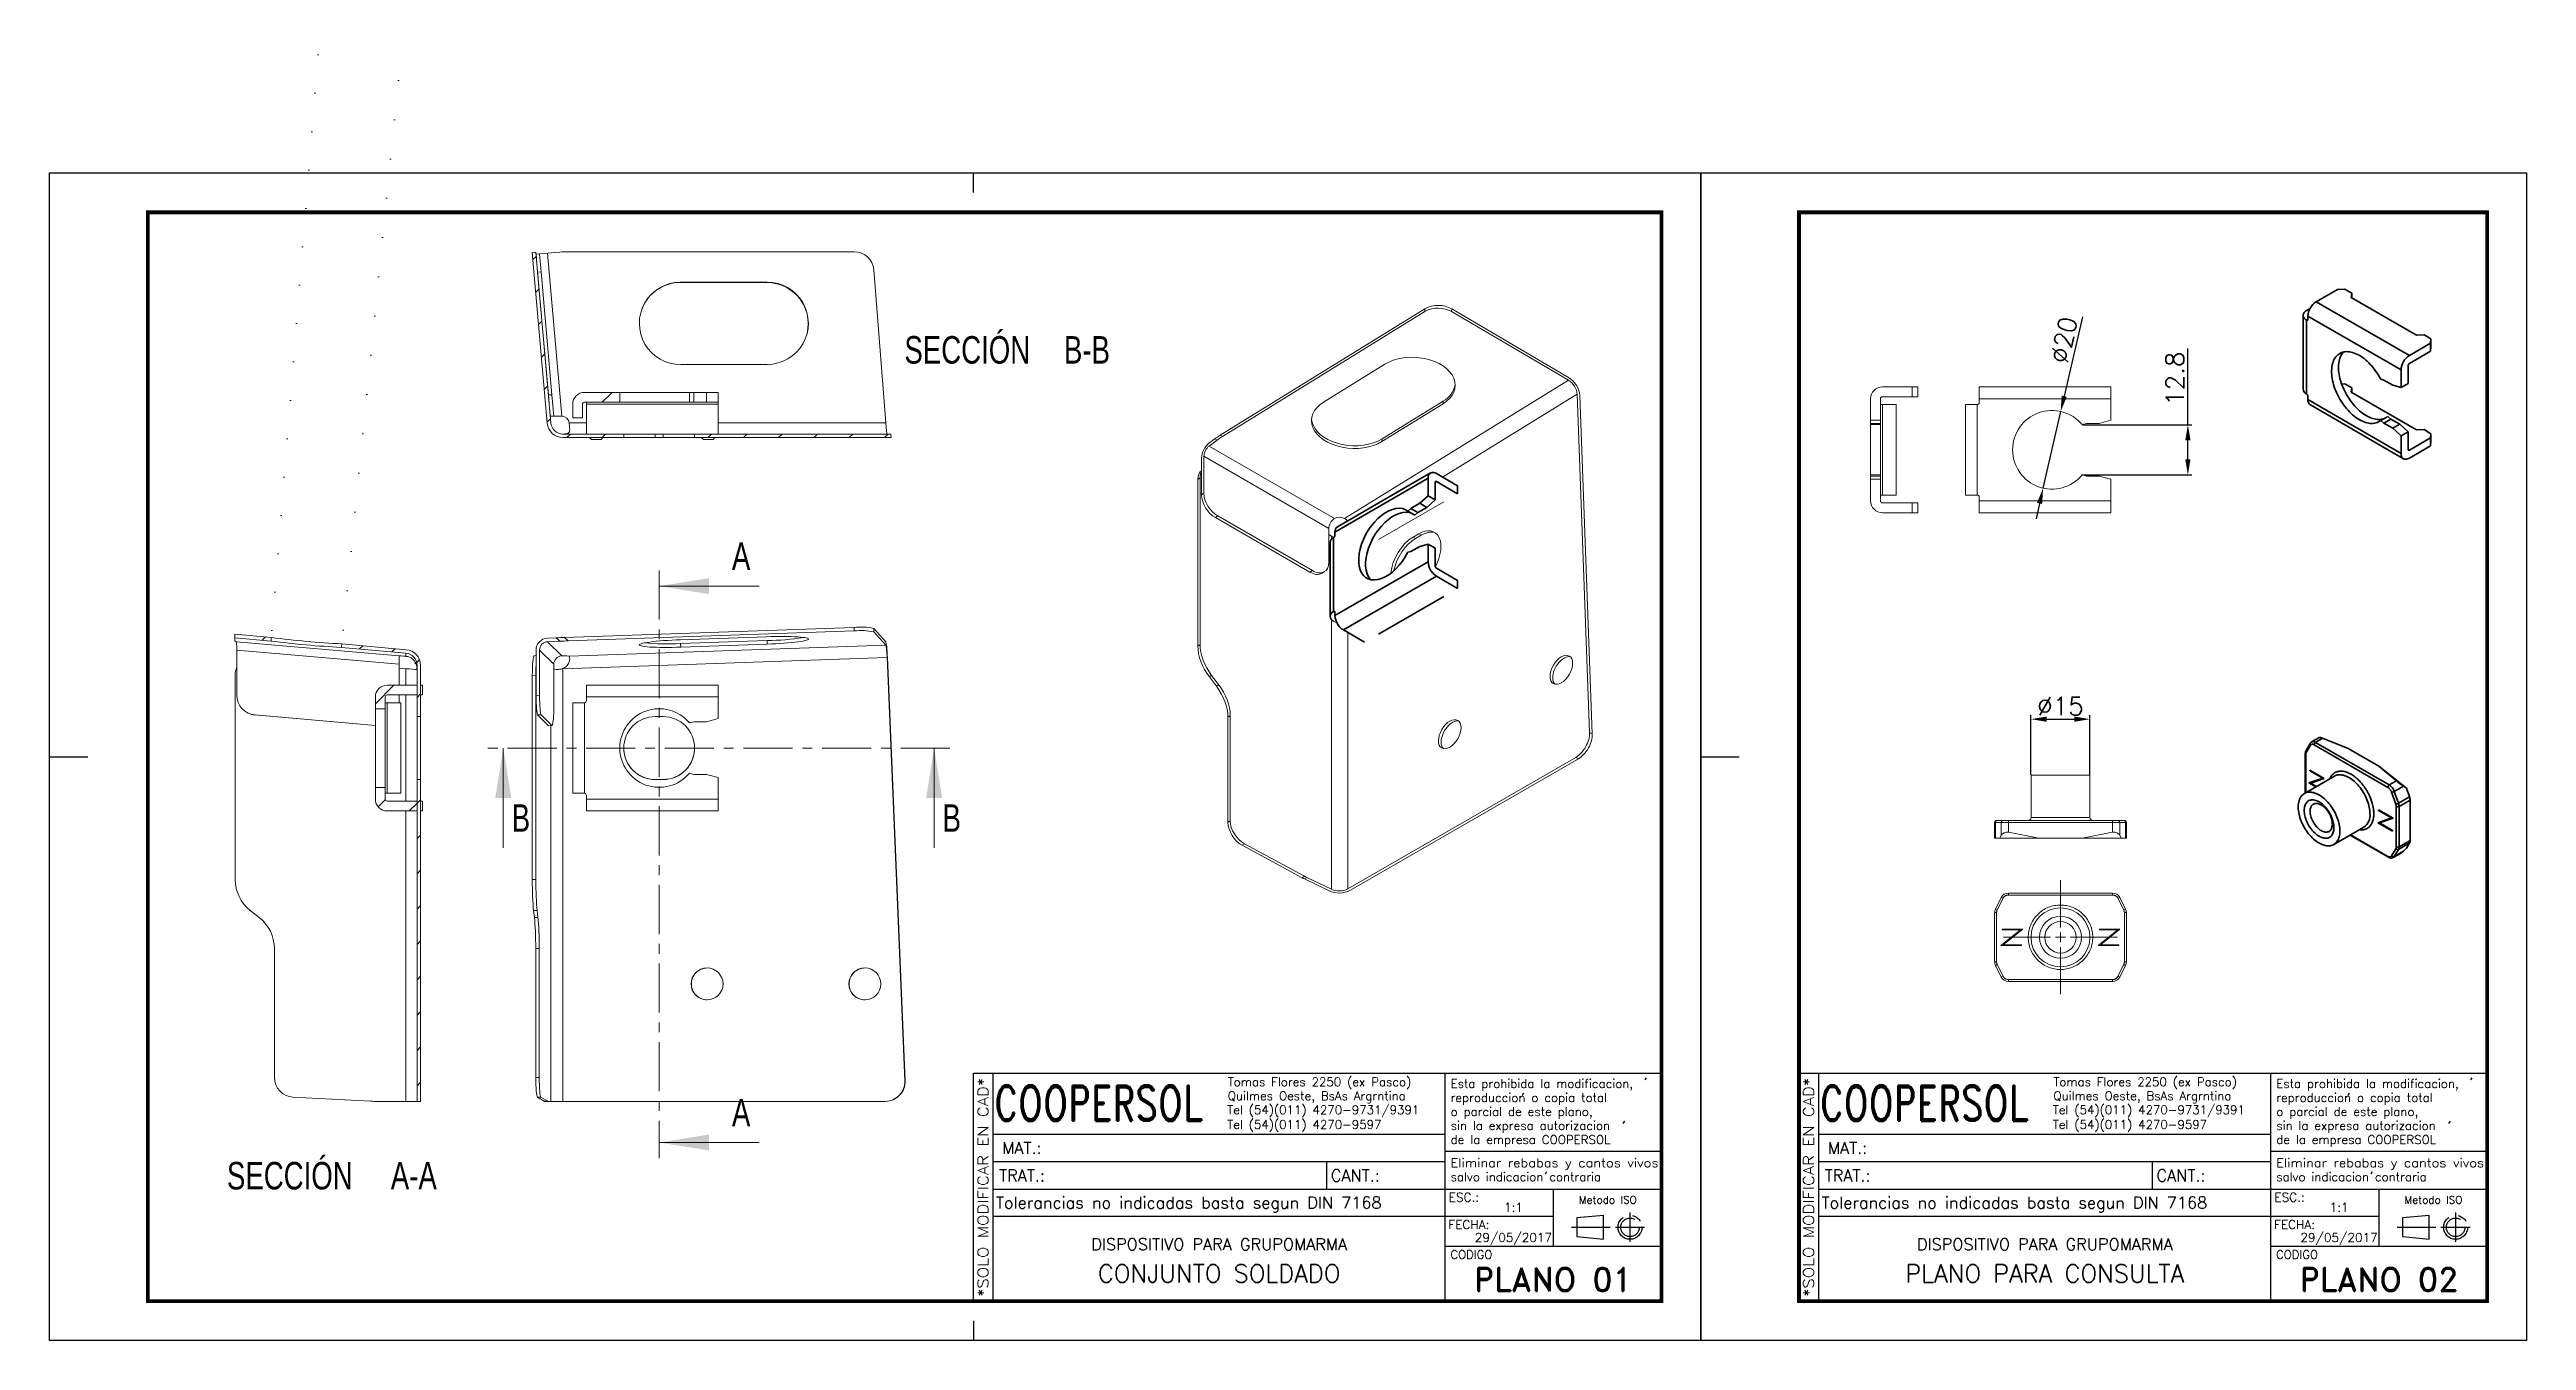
# Model space of a CAD drawing. Extents: x 0 to 3990, y 0 to 1744.
# Drawn here: x 1922 to 2552, y 1416 to 1744 of the extents above; entities that cross this region are included whole.
import ezdxf
from ezdxf.enums import TextEntityAlignment as Align

# ---------------------------------------------------------------- set-up
doc = ezdxf.new("R2010")
doc.units = 0
doc.header["$LTSCALE"] = 10
doc.header["$MEASUREMENT"] = 0
doc.linetypes.add('CENTER', pattern=[2, 1.25, -0.25, 0.25, -0.25])
doc.layers.get('0').update_dxf_attribs({"linetype": 'CONTINUOUS'})
doc.layers.get('DEFPOINTS').update_dxf_attribs({"linetype": 'CONTINUOUS'})
doc.layers.add('1', color=1, linetype='CENTER')
doc.layers.add('CO', color=3, linetype='CONTINUOUS')
doc.styles.add('ROMAND', font='ROMAND')
doc.styles.add('ROMANS', font='ROMANS.SHX')
doc.styles.add('SLDTEXTSTYLE0', font='TXT', dxfattribs={"width": 0.75})
doc.dimstyles.new('2', dxfattribs={"dimscale": 2, "dimtxt": 2.3, "dimasz": 2, "dimexe": 0.5, "dimexo": 0.0625, "dimgap": 0.5, "dimtad": 1, "dimdec": 4, "dimdsep": 46, "dimtxsty": 'ROMANS', "dimcen": -2, "dimclrt": 7, "dimadec": 0, "dimazin": 0, "dimtfac": 0.869565, "dimtdec": 4, "dimtmove": 0, "dimatfit": 3, "dimfxl": 1, "dimtolj": 1, "dimarcsym": 0})
pattern_1 = [(45, (1791.3054, 1184.4974), (-4.49013, 4.49013), [])]
pattern_2 = [(45, (1637.597, 1184.4974), (-4.49013, 4.49013), [])]

msp = doc.modelspace()

# ---------------------------------------------------------------- texts
at = {"color": 7, "linetype": 'Continuous', "char_height": 7, "attachment_point": 1, "style": 'SLDTEXTSTYLE0'}
for s, insert in [('A', (2095.63654, 1618.75043)), ('B', (2039.62092, 1552.16247)), ('B', (2149.20232, 1552.16247)), ('A', (2095.63654, 1477.22271))]:
    msp.add_mtext(s, dxfattribs=dict(at, insert=insert))

# ---------------------------------------------------------------- blocks, each defined once
blk = doc.blocks.new('SW_NOTE_2')
at = {"color": 0, "linetype": 'Continuous', "lineweight": 0, "char_height": 3.5, "attachment_point": 2, "style": 'SLDTEXTSTYLE0'}
for s, insert in [('SECCIÓN', (10.45, 4.51)), ('A-A', (26.22, 4.51))]:
    blk.add_mtext(s, dxfattribs=dict(at, insert=insert))
blk = doc.blocks.new('SW_NOTE_3')
at = {"color": 0, "linetype": 'Continuous', "lineweight": 0, "char_height": 3.5, "attachment_point": 2, "style": 'SLDTEXTSTYLE0'}
for s, insert in [('SECCIÓN', (10.45, 4.51)), ('B-B', (25.67, 4.51))]:
    blk.add_mtext(s, dxfattribs=dict(at, insert=insert))
blk = doc.blocks.new('SW_CENTERMARKSYMBOL_0')
at = {"color": 0, "linetype": 'Continuous', "lineweight": 0}
for p, q in [((0, 5), (0, 29)), ((-5, 0), (-29, 0)), ((0, 0), (-2.5, 0)), ((0, 0), (0, 2.5)), ((0, 0), (0, -2.5)), ((0, 0), (2.5, 0)), ((5, 0), (29, 0)), ((0, -5), (0, -29))]:
    blk.add_line(p, q, dxfattribs=at)
blk = doc.blocks.new('A3G')
for p, q in [((235, 292), (235, 297)), ((0, 148.5), (9.75, 148.5)), ((235, 5), (235, 0))]:
    blk.add_line(p, q)
blk.add_lwpolyline([(0, 297), (420, 297), (420, 0), (0, 0)], close=True)
at = {"const_width": 1}
blk.add_lwpolyline([(25, 287), (410, 287), (410, 10), (25, 10)], close=True, dxfattribs=at)
blk = doc.blocks.new('COOPERSOLROT-02')
for p, q in [((0, 58), (175, 58)), ((0, 0), (0, 58)), ((5, 0), (5, 58)), ((120, 0), (120, 58)), ((175, 0), (175, 58)), ((5, 42.5), (120, 42.5)), ((120, 38.19), (175, 38.19)), ((5, 35.5), (120, 35.5)), ((89.89, 28.5), (89.89, 35.5)), ((5, 28.5), (175, 28.5)), ((147.5, 14), (147.5, 28.5)), ((147.5, 21.5), (5, 21.5)), ((120, 14), (175, 14)), ((0, 0), (175, 0))]:
    blk.add_line(p, q)
at = {"color": 1, "linetype": 'CENTER'}
blk.add_line((166.98, 22.51), (166.98, 15.06), dxfattribs=at)
for points in [[(152.09, 18.79), (161.93, 18.79)], [(163.26, 18.79), (170.71, 18.79)]]:
    blk.add_lwpolyline(points, dxfattribs=at)
at = {"layer": '1'}
for points in [[(170.85, 56.26), (171.21, 56.85)], [(139.66, 52.43), (140.02, 53.02)], [(165.28, 45.22), (165.64, 45.81)], [(145.46, 32.42), (145.82, 33.01)]]:
    blk.add_lwpolyline(points, dxfattribs=at)
blk.add_lwpolyline([(160.25, 18.79), (160.25, 21.83), (153.47, 21.16), (153.47, 16.41), (160.25, 15.74)], close=True, dxfattribs=at)
for radius in [3.05, 2.37]:
    blk.add_circle((166.98, 18.79), radius, dxfattribs=at)
at = {"style": 'ROMANS', "width": 0.996387}
blk.add_text('*SOLO MODIFICAR EN CAD*', height=2.7, rotation=90, dxfattribs=at).set_placement((3.77, 1.09), (3.77, 56.81), align=Align.FIT)
at = {"style": 'ROMAND', "width": 0.75}
blk.add_text('COOPERSOL', height=9, dxfattribs=at).set_placement((5.26, 45.85))
at = {"style": 'ROMANS'}
for s, p in [('MAT.:', (7.32, 37.47)), ('TRAT.:', (6.5, 30.47)), ('CANT.:', (90.89, 30.47)), ('Tolerancias no indicadas basta segun DIN 7168', (5.7, 23.56))]:
    blk.add_text(s, height=3, dxfattribs=at).set_placement(p)
for tag, height, style, p in [('SUBCONJUNTO', 3, 'ROMANS', (62.5, 11.5)), ('CONJUNTO', 2.3, 'ROMANS', (62.5, 17.5)), ('DENOMINACION', 4.5, 'ROMANS', (62.5, 4.75)), ('COD-PLA', 6, 'ROMAND', (147.5, 5.5))]:
    blk.add_attdef(tag, text='', height=height, dxfattribs=dict(style=style)).set_placement(p, align=Align.MIDDLE)
at = {"layer": '1', "style": 'ROMANS'}
for s, height, p in [('Tomas Flores 2250 (ex Pasco)', 2.2, (64.69, 54.68)), ('Quilmes Oeste, BsAs Argrntina', 2.2, (64.69, 51.12)), ('Esta prohibida la modificacion,', 2.2, (121.36, 54.23)), ('reproduccion o copia total', 2.2, (121.36, 50.67)), ('Tel (54)(011) 4270-9731/9391', 2.2, (64.55, 47.56)), ('Tel (54)(011) 4270-9597', 2.2, (64.55, 43.83)), ('o parcial de este plano,', 2.2, (121.36, 47.11)), ('sin la expresa autorizacion ', 2.2, (121.36, 43.55)), ('de la empresa COOPERSOL', 2.2, (121.36, 39.99)), ('salvo indicacion contraria', 2.2, (121.36, 30.54)), ('ESC.:', 2.25, (120.89, 25.29)), ('FECHA:', 2.25, (120.81, 18.36)), ('CODIGO', 2.16, (121.33, 10.78))]:
    blk.add_text(s, height=height, dxfattribs=at).set_placement(p)
at = {"layer": '1', "style": 'ROMANS', "width": 0.96139}
blk.add_text('Eliminar rebabas y cantos vivos', height=2.2, dxfattribs=at).set_placement((121.34, 34.1), (174.21, 34.1), align=Align.FIT)
at = {"layer": '1', "style": 'ROMANS'}
blk.add_text('Metodo ISO', height=1.948, dxfattribs=at).set_placement((161.34, 25.77), align=Align.MIDDLE)
for tag, p in [('MAT', (22.51, 37.47)), ('TRAT', (22.51, 30.47)), ('CANT', (106.49, 30.47))]:
    blk.add_attdef(tag, p, '', height=3, dxfattribs=at)
for tag, p in [('ESC', (137.33, 22.73)), ('FECHA', (137.33, 15.06))]:
    blk.add_attdef(tag, text='', height=2.25, dxfattribs=at).set_placement(p, align=Align.CENTER)
blk = doc.blocks.new('A4G')
blk.add_line((0, 148.5), (9.75, 148.5))
blk.add_lwpolyline([(0, 297), (210, 297), (210, 0), (0, 0)], close=True)
at = {"const_width": 1}
blk.add_lwpolyline([(25, 287), (200, 287), (200, 10), (25, 10)], close=True, dxfattribs=at)
blk = doc.blocks.new('*D427')
at = {"layer": 'CO', "color": 0, "lineweight": -2}
for p, q in [((2426.05, 1559.68), (2426.05, 1574.81)), ((2430.05, 1573.81), (2437.05, 1573.81)), ((2441.05, 1559.68), (2441.05, 1574.81))]:
    blk.add_line(p, q, dxfattribs=at)
at = {"layer": 'CO', "color": 0}
for points in [[(2430.05, 1574.47), (2430.05, 1573.14), (2426.05, 1573.81)], [(2437.05, 1574.47), (2437.05, 1573.14), (2441.05, 1573.81)]]:
    blk.add_solid(points, dxfattribs=at)
at = {"layer": 'DEFPOINTS', "color": 0}
for p in [(2441.05, 1573.81), (2426.05, 1559.55), (2441.05, 1559.55)]:
    blk.add_point(p, dxfattribs=at)
at = {"layer": 'CO', "color": 7, "insert": (2433.55, 1577.11), "char_height": 4.6, "attachment_point": 5, "style": 'ROMANS'}
blk.add_mtext('\\A1;%%C15', dxfattribs=at)
blk = doc.blocks.new('*D428')
at = {"layer": 'CO', "color": 0, "lineweight": -2}
for p, q in [((2465.96, 1648.72), (2465.96, 1668.09)), ((2439.17, 1648.72), (2466.96, 1648.72)), ((2465.96, 1639.92), (2465.96, 1644.72)), ((2439.17, 1635.92), (2466.96, 1635.92))]:
    blk.add_line(p, q, dxfattribs=at)
at = {"layer": 'CO', "color": 0}
for points in [[(2465.29, 1644.72), (2466.62, 1644.72), (2465.96, 1648.72)], [(2465.29, 1639.92), (2466.62, 1639.92), (2465.96, 1635.92)]]:
    blk.add_solid(points, dxfattribs=at)
at = {"layer": 'DEFPOINTS', "color": 0}
for p in [(2439.05, 1648.72), (2465.96, 1648.72), (2439.05, 1635.92)]:
    blk.add_point(p, dxfattribs=at)
at = {"layer": 'CO', "color": 7, "insert": (2462.66, 1660.41), "char_height": 4.6, "attachment_point": 5, "rotation": 90, "style": 'ROMANS'}
blk.add_mtext('\\A1;12.8', dxfattribs=at)
blk = doc.blocks.new('*D429')
at = {"layer": 'CO', "color": 0, "lineweight": -2}
for p, q in [((2439.13, 1676.15), (2434.5, 1655.97)), ((2429.13, 1632.58), (2433.6, 1652.07)), ((2428.23, 1628.68), (2427.34, 1624.78))]:
    blk.add_line(p, q, dxfattribs=at)
at = {"layer": 'CO', "color": 0}
for points in [[(2433.85, 1656.12), (2435.15, 1655.82), (2433.6, 1652.07)], [(2427.58, 1628.83), (2428.88, 1628.53), (2429.13, 1632.58)]]:
    blk.add_solid(points, dxfattribs=at)
at = {"layer": 'DEFPOINTS', "color": 0}
for p in [(2433.6, 1652.07), (2429.13, 1632.58)]:
    blk.add_point(p, dxfattribs=at)
at = {"layer": 'CO', "color": 7, "insert": (2434.39, 1670.26), "char_height": 4.6, "attachment_point": 5, "rotation": 77.07858, "style": 'ROMANS'}
blk.add_mtext('\\A1;∅20', dxfattribs=at)

# ---------------------------------------------------------------- dimensions: what is measured, and where the dimension line sits
at = {"layer": 'CO'}
dim = msp.add_diameter_dim_2p(p1=(2429.12863, 1632.57782), p2=(2433.60092, 1652.07137), dimstyle='2', dxfattribs=at)
dim.commit()
dim.dimension.update_dxf_attribs({"geometry": '*D429', "text_midpoint": (2437.60387, 1669.51921), "dimtype": 163})
dim = msp.add_linear_dim(base=(2465.9575, 1648.7246), p1=(2439.04852, 1635.9246), p2=(2439.04852, 1648.7246), angle=90, dimstyle='2', dxfattribs=at)
dim.commit()
dim.dimension.update_dxf_attribs({"geometry": '*D428', "text_midpoint": (2462.6575, 1660.40555)})
dim = msp.add_linear_dim(base=(2441.05234, 1573.80525), p1=(2426.05234, 1559.55435), p2=(2441.05234, 1559.55435), text='%%C<>', dimstyle='2', dxfattribs=at)
dim.commit()
dim.dimension.update_dxf_attribs({"geometry": '*D427', "text_midpoint": (2433.55234, 1577.10525)})

# ---------------------------------------------------------------- hatches: boundary and pattern name
at = {"linetype": 'Continuous', "lineweight": 0}
h = msp.add_hatch(dxfattribs=at)
h.set_pattern_fill('ANSI31', scale=2, style=0)
h.set_pattern_definition(pattern_1)
edge = h.paths.add_edge_path(flags=0)
edge.add_line((1969.24101, 1595.41902), (1969.16011, 1594.52212))
edge.add_line((1969.16011, 1594.52212), (1978.42065, 1593.68586))
edge.add_ellipse((2001.4961, 1749.40614), major_axis=(27.24948, 301.75552), ratio=0.034655367, start_angle=121.0476738, end_angle=121.24665595, ccw=False)
edge.add_line((1978.48285, 1594.58445), (1969.24101, 1595.41902))
h = msp.add_hatch(dxfattribs=at)
h.set_pattern_fill('ANSI31', scale=2, style=0)
h.set_pattern_definition(pattern_1)
edge = h.paths.add_edge_path(flags=0)
edge.add_ellipse((2001.4961, 1749.40614), major_axis=(27.24948, 301.75552), ratio=0.034655367, start_angle=238.75334405, end_angle=238.9523262, ccw=False)
edge.add_line((1996.30167, 1592.07115), (2012.72057, 1590.58847))
edge.add_ellipse((2012.44193, 1587.49915), major_axis=(0, -3.10188), ratio=0.999394428, start_angle=90, end_angle=174.84311348, ccw=False)
edge.add_line((2015.54193, 1587.49915), (2015.54193, 1574.45983))
edge.add_line((2015.54193, 1574.45983), (2016.44193, 1574.45983))
edge.add_line((2016.44193, 1574.45983), (2016.44193, 1587.49915))
edge.add_ellipse((2012.44193, 1587.49915), major_axis=(0, -4.00242), ratio=0.999394428, start_angle=90, end_angle=174.84311348)
edge.add_line((2012.80146, 1591.48537), (1996.40145, 1592.96635))
h = msp.add_hatch(dxfattribs=at)
h.set_pattern_fill('ANSI31', scale=2, style=0)
h.set_pattern_definition(pattern_2)
edge = h.paths.add_edge_path(flags=0)
edge.add_line((2049.55871, 1649.16724), (2045.75938, 1692.59375))
edge.add_line((2045.75938, 1692.59375), (2044.86281, 1692.51531))
edge.add_line((2044.86281, 1692.51531), (2048.66213, 1649.0888))
edge.add_arc((2052.64691, 1649.43742), 4, 185, 270)
edge.add_line((2052.64691, 1645.43742), (2068.12783, 1645.43742))
edge.add_spline(control_points=[(2068.12783, 1645.43742), (2068.12783, 1645.50851), (2068.12783, 1645.5796), (2068.12783, 1645.65069), (2068.12783, 1645.8796), (2068.12783, 1646.10851), (2068.12783, 1646.33742)], knot_values=[1398.095786729, 1398.095786729, 1398.095786729, 1398.095786729, 1398.096, 1398.096, 1398.096, 1398.096686729, 1398.096686729, 1398.096686729, 1398.096686729], weights=[1, 1, 1, 1, 1, 1, 1], degree=3, periodic=0)
edge.add_line((2068.12783, 1646.33742), (2052.64691, 1646.33742))
edge.add_arc((2052.64691, 1649.43742), 3.1, 185, 270, ccw=False)
h = msp.add_hatch(dxfattribs=at)
h.set_pattern_fill('ANSI31', scale=2, style=0)
h.set_pattern_definition(pattern_2)
edge = h.paths.add_edge_path(flags=0)
edge.add_line((2057.62783, 1650.43742), (2057.62783, 1653.93742))
edge.add_arc((2058.12783, 1653.93742), 0.5, 90, 180, ccw=False)
edge.add_line((2058.12783, 1654.43742), (2067.12783, 1654.43742))
edge.add_line((2067.12783, 1654.43742), (2067.12783, 1656.93742))
edge.add_line((2067.12783, 1656.93742), (2058.12783, 1656.93742))
edge.add_arc((2058.12783, 1653.93742), 3, 90, 180)
edge.add_line((2055.12783, 1653.93742), (2055.12783, 1650.43742))
edge.add_line((2055.12783, 1650.43742), (2057.62783, 1650.43742))
h = msp.add_hatch(dxfattribs=at)
h.set_pattern_fill('ANSI31', scale=2, style=0)
h.set_pattern_definition(pattern_2)
edge = h.paths.add_edge_path(flags=0)
edge.add_line((2136.15677, 1645.43742), (2136.08922, 1646.33742))
edge.add_line((2136.08922, 1646.33742), (2086.12783, 1646.33742))
edge.add_spline(control_points=[(2086.12783, 1646.33742), (2086.12783, 1646.26633), (2086.12783, 1646.19524), (2086.12783, 1646.12415), (2086.12783, 1645.89524), (2086.12783, 1645.66633), (2086.12783, 1645.43742)], knot_values=[1398.095786729, 1398.095786729, 1398.095786729, 1398.095786729, 1398.096, 1398.096, 1398.096, 1398.096686729, 1398.096686729, 1398.096686729, 1398.096686729], weights=[1, 1, 1, 1, 1, 1, 1], degree=3, periodic=0)
edge.add_line((2086.12783, 1645.43742), (2136.15677, 1645.43742))
h = msp.add_hatch(dxfattribs=at)
h.set_pattern_fill('ANSI31', scale=2, style=0)
h.set_pattern_definition(pattern_1)
edge = h.paths.add_edge_path(flags=0)
edge.add_arc((2007.94193, 1579.45983), 0.5, 90, 180, ccw=False)
edge.add_line((2007.94193, 1579.95983), (2015.54193, 1579.95983))
edge.add_line((2015.54193, 1579.95983), (2015.54193, 1582.45983))
edge.add_line((2015.54193, 1582.45983), (2007.94193, 1582.45983))
edge.add_arc((2007.94193, 1579.45983), 3, 90, 180)
edge.add_line((2004.94193, 1579.45983), (2004.94193, 1576.45983))
edge.add_line((2004.94193, 1576.45983), (2007.44193, 1576.45983))
edge.add_line((2007.44193, 1576.45983), (2007.44193, 1579.45983))
h = msp.add_hatch(dxfattribs=at)
h.set_pattern_fill('ANSI31', scale=2, style=0)
h.set_pattern_definition(pattern_1)
edge = h.paths.add_edge_path(flags=0)
edge.add_line((2015.54193, 1550.45983), (2015.54193, 1552.95983))
edge.add_line((2015.54193, 1552.95983), (2007.94193, 1552.95983))
edge.add_arc((2007.94193, 1553.45983), 0.5, 180, 270, ccw=False)
edge.add_line((2007.44193, 1553.45983), (2007.44193, 1556.45983))
edge.add_line((2007.44193, 1556.45983), (2004.94193, 1556.45983))
edge.add_line((2004.94193, 1556.45983), (2004.94193, 1553.45983))
edge.add_arc((2007.94193, 1553.45983), 3, 180, 270)
edge.add_line((2007.94193, 1550.45983), (2015.54193, 1550.45983))
h = msp.add_hatch(dxfattribs=at)
h.set_pattern_fill('ANSI31', scale=2, style=0)
h.set_pattern_definition(pattern_1)
h.paths.add_polyline_path([(2016.44193, 1558.45983), (2015.54193, 1558.45983), (2015.54193, 1476.59052), (2016.44193, 1476.59052)], flags=0)

# ---------------------------------------------------------------- linework, layer by layer
at = {"color": 7, "linetype": 'Continuous', "lineweight": 15}
for p, q in [((2045.75938, 1692.59375), (2044.86281, 1692.51531)), ((2044.86281, 1692.51531), (2048.66213, 1649.0888)), ((2045.75938, 1692.59375), (2049.55871, 1649.16724)), ((2046.71946, 1692.17584), (2045.82288, 1692.0974)), ((2046.22096, 1687.54738), (2045.82288, 1692.0974)), ((2048.72285, 1692.35111), (2046.71946, 1692.17584)), ((2047.11753, 1687.62582), (2046.71946, 1692.17584)), ((2048.72285, 1692.35111), (2051.89715, 1692.62883)), ((2052.35321, 1650.85598), (2048.72285, 1692.35111)), ((2053.97216, 1692.71924), (2126.72718, 1692.71923)), ((2046.22096, 1687.54738), (2047.11753, 1687.62582)), ((2048.95413, 1656.30707), (2046.22096, 1687.54738)), ((2049.85757, 1656.30707), (2047.11753, 1687.62582)), ((2082.53827, 1684.95871), (2082.50708, 1684.87782)), ((2104.52405, 1684.879), (2082.50708, 1684.87782)), ((2104.55524, 1684.9599), (2082.53827, 1684.95871)), ((2104.52405, 1684.879), (2104.55524, 1684.9599)), ((2131.72451, 1688.11339), (2134.7903, 1649.15878)), ((2219.83433, 1646.04041), (2271.91166, 1678.19781)), ((2220.43094, 1645.7448), (2271.87652, 1677.5121)), ((2271.91166, 1678.19781), (2271.87652, 1677.5121)), ((2278.66698, 1677.47436), (2278.70213, 1678.16007)), ((2278.66698, 1677.47436), (2308.37989, 1660.03919)), ((2308.41504, 1660.72491), (2278.70213, 1678.16007)), ((2082.604, 1664.04372), (2104.62098, 1664.0449)), ((2261.68526, 1664.09154), (2246.11775, 1654.47762)), ((2058.12783, 1656.93742), (2067.12783, 1656.93742)), ((2067.12783, 1656.93742), (2084.81158, 1656.93742)), ((2067.12783, 1654.43742), (2067.12783, 1656.93742)), ((2084.81158, 1656.93742), (2084.81158, 1654.43742)), ((2084.81158, 1656.93742), (2085.93119, 1656.93742)), ((2085.93119, 1654.43742), (2085.93119, 1656.93742)), ((2085.93119, 1656.93742), (2089.14219, 1656.93742)), ((2089.14219, 1656.93742), (2089.14219, 1654.43742)), ((2089.14219, 1656.93742), (2092.12783, 1656.93742)), ((2092.12783, 1656.93742), (2092.12783, 1654.43742)), ((2308.37989, 1660.03919), (2251.42823, 1624.87192)), ((2395.86153, 1658.3246), (2388.26153, 1658.3246)), ((2395.86153, 1655.8246), (2395.86153, 1658.3246)), ((2395.86153, 1658.3246), (2397.26153, 1658.3246)), ((2397.26153, 1658.3246), (2397.26153, 1655.8246)), ((2412.86477, 1658.3246), (2412.86477, 1655.3246)), ((2446.36477, 1658.3246), (2412.86477, 1658.3246)), ((2446.36477, 1655.3246), (2446.36477, 1658.3246)), ((2049.43089, 1650.85766), (2048.95413, 1656.30707)), ((2049.85757, 1656.30707), (2048.95413, 1656.30707)), ((2050.33433, 1650.85766), (2049.43089, 1650.85766)), ((2050.33433, 1650.85766), (2049.85757, 1656.30707)), ((2052.2713, 1650.85766), (2050.33433, 1650.85766)), ((2055.12783, 1650.43742), (2055.12783, 1653.93742)), ((2057.62783, 1650.43742), (2057.62783, 1653.93742)), ((2058.12783, 1654.43742), (2067.12783, 1654.43742)), ((2058.62783, 1653.93742), (2058.62783, 1654.43742)), ((2058.62783, 1653.93742), (2092.12783, 1653.93742)), ((2058.62783, 1653.93742), (2058.62783, 1646.33742)), ((2084.81158, 1654.43742), (2067.12783, 1654.43742)), ((2084.81158, 1654.43742), (2085.93119, 1654.43742)), ((2089.14219, 1654.43742), (2085.93119, 1654.43742)), ((2089.14219, 1654.43742), (2092.12783, 1654.43742)), ((2092.12783, 1654.43742), (2092.12783, 1653.93742)), ((2092.12783, 1653.93742), (2092.12783, 1646.33742)), ((2260.95337, 1644.42654), (2276.52088, 1654.04047)), ((2260.98851, 1645.11226), (2276.55603, 1654.72618)), ((2276.52088, 1654.04047), (2276.55603, 1654.72618)), ((2310.61515, 1656.5133), (2313.78348, 1570.38383)), ((2311.29925, 1656.17537), (2314.46765, 1570.04402)), ((2385.26153, 1649.8246), (2385.26153, 1655.3246)), ((2387.76153, 1649.8246), (2387.76153, 1655.3246)), ((2387.76153, 1653.8246), (2388.26153, 1653.8246)), ((2388.26153, 1655.8246), (2395.86153, 1655.8246)), ((2388.26153, 1630.8246), (2388.26153, 1653.8246)), ((2391.76153, 1653.8246), (2388.26153, 1653.8246)), ((2391.76153, 1630.8246), (2391.76153, 1653.8246)), ((2397.26153, 1655.8246), (2395.86153, 1655.8246)), ((2409.36477, 1653.8246), (2409.36477, 1630.8246)), ((2412.36477, 1653.8246), (2409.36477, 1653.8246)), ((2412.36477, 1653.8246), (2412.36477, 1630.8246)), ((2412.86477, 1655.3246), (2412.86477, 1654.3246)), ((2446.36477, 1655.3246), (2412.86477, 1655.3246)), ((2446.36477, 1649.8246), (2446.36477, 1655.3246)), ((2068.12783, 1646.33742), (2052.64691, 1646.33742)), ((2068.12783, 1645.43742), (2052.64691, 1645.43742)), ((2054.26369, 1649.03197), (2054.32063, 1648.38116)), ((2055.12783, 1650.43742), (2057.62783, 1650.43742)), ((2059.87782, 1644.93742), (2059.43139, 1645.43742)), ((2062.37784, 1644.93742), (2059.87782, 1644.93742)), ((2062.82427, 1645.43742), (2062.37784, 1644.93742)), ((2068.12783, 1645.43742), (2068.12783, 1646.33742)), ((2068.12783, 1646.33742), (2076.12783, 1646.33742)), ((2076.12783, 1645.43742), (2068.12783, 1645.43742)), ((2076.12783, 1646.33742), (2076.12783, 1645.43742)), ((2076.12783, 1646.33742), (2078.12783, 1646.33742)), ((2078.12783, 1645.43742), (2076.12783, 1645.43742)), ((2078.12783, 1646.33742), (2078.12783, 1645.43742)), ((2078.12783, 1646.33742), (2086.12783, 1646.33742)), ((2086.12783, 1645.43742), (2078.12783, 1645.43742)), ((2086.12783, 1646.33742), (2086.12783, 1645.43742)), ((2136.08922, 1646.33742), (2086.12783, 1646.33742)), ((2136.15677, 1645.43742), (2086.12783, 1645.43742)), ((2088.37782, 1644.93742), (2087.93139, 1645.43742)), ((2090.87784, 1644.93742), (2088.37782, 1644.93742)), ((2090.87784, 1644.93742), (2091.32427, 1645.43742)), ((2136.08922, 1646.33742), (2136.15677, 1645.43742)), ((2216.95492, 1643.9955), (2218.43101, 1645.09082)), ((2216.97943, 1643.27536), (2219.02762, 1644.79521)), ((2218.43101, 1645.09082), (2219.02762, 1644.79521)), ((2220.43094, 1645.7448), (2219.83433, 1646.04041)), ((2260.98851, 1645.11226), (2260.95337, 1644.42654)), ((2385.26153, 1649.8246), (2387.76153, 1649.8246)), ((2385.26153, 1649.0246), (2385.26153, 1649.8246)), ((2385.26153, 1649.0246), (2387.76153, 1649.0246)), ((2385.26153, 1648.7246), (2385.26153, 1649.0246)), ((2385.26153, 1648.7246), (2387.76153, 1648.7246)), ((2385.26153, 1635.9246), (2385.26153, 1648.7246)), ((2387.76153, 1649.0246), (2387.76153, 1649.8246)), ((2387.76153, 1648.7246), (2387.76153, 1649.0246)), ((2387.76153, 1648.7246), (2387.76153, 1635.9246)), ((2439.04852, 1648.7246), (2440.16814, 1649.0246)), ((2440.16814, 1649.0246), (2443.37913, 1649.0246)), ((2443.37913, 1649.0246), (2446.36477, 1649.8246)), ((2215.10824, 1630.84683), (2215.10824, 1640.26836)), ((2215.68675, 1640.66636), (2215.68675, 1631.27611)), ((2247.45922, 1622.33184), (2215.68675, 1640.66636)), ((2248.88797, 1624.86232), (2216.97943, 1643.27536)), ((2214.13385, 1634.7716), (2214.71236, 1635.20088)), ((2214.13385, 1634.7716), (2214.13385, 1592.39014)), ((2214.71236, 1635.20088), (2214.71236, 1592.79317)), ((2215.10824, 1637.02329), (2215.07425, 1636.99807)), ((2387.76153, 1635.9246), (2385.26153, 1635.9246)), ((2385.26153, 1635.6246), (2385.26153, 1635.9246)), ((2385.26153, 1634.8246), (2385.26153, 1635.6246)), ((2387.76153, 1635.6246), (2385.26153, 1635.6246)), ((2385.26153, 1629.3246), (2385.26153, 1634.8246)), ((2385.26153, 1634.8246), (2387.76153, 1634.8246)), ((2387.76153, 1635.6246), (2387.76153, 1635.9246)), ((2387.76153, 1634.8246), (2387.76153, 1635.6246)), ((2387.76153, 1629.3246), (2387.76153, 1634.8246)), ((2440.16814, 1635.6246), (2439.04852, 1635.9246)), ((2443.37913, 1635.6246), (2440.16814, 1635.6246)), ((2446.36477, 1634.8246), (2443.37913, 1635.6246)), ((2446.36477, 1629.3246), (2446.36477, 1634.8246)), ((2215.68675, 1631.27611), (2215.10824, 1630.84683)), ((2218.60707, 1625.08092), (2219.18558, 1625.5102)), ((2243.26878, 1611.61282), (2219.18558, 1625.5102)), ((2276.67244, 1629.11344), (2260.05543, 1619.52065)), ((2388.26153, 1630.8246), (2387.76153, 1630.8246)), ((2388.26153, 1630.8246), (2391.76153, 1630.8246)), ((2395.86153, 1628.8246), (2388.26153, 1628.8246)), ((2388.26153, 1626.3246), (2395.86153, 1626.3246)), ((2395.86153, 1626.3246), (2395.86153, 1628.8246)), ((2397.26153, 1628.8246), (2395.86153, 1628.8246)), ((2397.26153, 1626.3246), (2395.86153, 1626.3246)), ((2397.26153, 1628.8246), (2397.26153, 1626.3246)), ((2409.36477, 1630.8246), (2412.36477, 1630.8246)), ((2412.86477, 1630.3246), (2412.86477, 1629.3246)), ((2412.86477, 1629.3246), (2446.36477, 1629.3246)), ((2412.86477, 1629.3246), (2412.86477, 1626.3246)), ((2412.86477, 1626.3246), (2446.36477, 1626.3246)), ((2446.36477, 1626.3246), (2446.36477, 1629.3246)), ((2242.62995, 1611.21835), (2218.60707, 1625.08092)), ((2247.45922, 1622.33184), (2247.45922, 1613.66516)), ((2248.10607, 1620.38748), (2247.45922, 1620.76075)), ((2252.0291, 1624.44468), (2252.20505, 1624.24916)), ((2268.89426, 1620.13222), (2270.30848, 1620.94863)), ((2268.89426, 1620.13222), (2269.53066, 1619.76484)), ((2270.94487, 1620.58125), (2269.53066, 1619.76484)), ((2270.30848, 1620.94863), (2270.94487, 1620.58125)), ((2243.26878, 1611.61282), (2242.62995, 1611.21835)), ((2245.73935, 1610.95091), (2246.37818, 1611.34538)), ((1969.24101, 1595.41902), (1969.16011, 1594.52212)), ((1969.16011, 1593.7159), (1969.16011, 1594.52212)), ((1969.16011, 1594.52212), (1978.42065, 1593.68586)), ((1969.24101, 1595.41902), (1978.48285, 1594.58445)), ((2048.68488, 1594.40247), (2050.97252, 1594.5002)), ((2050.97252, 1594.5002), (2051.89715, 1593.63549)), ((2053.04753, 1594.58061), (2126.69599, 1597.14485)), ((2053.97216, 1593.7159), (2053.04753, 1594.58061)), ((2053.97216, 1593.7159), (2126.72718, 1596.24903)), ((2104.55524, 1594.77637), (2082.53827, 1594.0097)), ((2126.69599, 1597.14485), (2126.72718, 1596.24903)), ((2131.72451, 1596.00711), (2131.69332, 1596.90292)), ((2134.75911, 1593.49194), (2131.69332, 1596.90292)), ((2131.72451, 1596.00711), (2134.7903, 1592.59612)), ((1969.52824, 1593.49989), (1969.25052, 1593.63549)), ((2011.02337, 1589.87915), (1969.52824, 1593.49989)), ((2011.0217, 1587.78856), (1969.70351, 1591.39386)), ((1969.70351, 1591.39386), (1969.70351, 1579.89383)), ((1996.30167, 1592.07115), (2012.72057, 1590.58847)), ((1996.40145, 1592.96635), (2012.80146, 1591.48537)), ((2011.0217, 1589.87486), (2011.0217, 1587.78856)), ((2011.0217, 1587.78856), (2011.0217, 1582.45983)), ((2012.72057, 1590.58847), (2012.72057, 1589.79188)), ((2045.82288, 1589.9601), (2045.29696, 1589.93764)), ((2045.82288, 1579.85553), (2045.82288, 1591.39386)), ((2046.71946, 1591.39386), (2046.71946, 1579.89383)), ((2050.33433, 1587.78856), (2046.71946, 1591.39386)), ((2048.72285, 1593.49989), (2051.89715, 1593.63549)), ((2052.35321, 1589.87915), (2048.72285, 1593.49989)), ((2050.33433, 1587.78856), (2050.33433, 1577.17466)), ((2052.64691, 1586.64679), (2135.13008, 1589.51863)), ((2134.7903, 1592.59612), (2054.2485, 1589.79188)), ((2082.57281, 1593.01911), (2104.58979, 1593.78579)), ((2082.57281, 1593.01911), (2082.604, 1592.12329)), ((2082.604, 1592.12329), (2104.62098, 1592.88997)), ((2104.62098, 1592.88997), (2104.58979, 1593.78579)), ((2135.13008, 1589.51863), (2139.61078, 1481.79773)), ((2135.19754, 1589.52098), (2139.67833, 1481.79773)), ((2214.71236, 1592.79317), (2214.13385, 1592.39014)), ((1969.2856, 1584.97145), (1969.2856, 1533.03563)), ((2007.94193, 1582.45983), (2015.54193, 1582.45983)), ((2012.71211, 1586.64017), (2011.0217, 1586.78767)), ((2015.54193, 1587.49915), (2015.54193, 1574.45983)), ((2015.54193, 1579.95983), (2015.54193, 1582.45983)), ((2016.44193, 1587.49915), (2016.44193, 1574.45983)), ((2016.44193, 1582.45983), (2016.94193, 1582.45983)), ((2016.94193, 1579.95983), (2016.94193, 1582.45983)), ((2044.86281, 1584.93315), (2045.75938, 1584.97145)), ((2044.86281, 1584.93315), (2044.86281, 1533.02948)), ((2045.75938, 1584.97145), (2045.75938, 1533.03563)), ((2052.64691, 1476.59052), (2052.64691, 1586.64679)), ((2058.62783, 1582.45983), (2058.62783, 1579.45983)), ((2092.12783, 1582.45983), (2058.62783, 1582.45983)), ((2092.12783, 1579.45983), (2092.12783, 1582.45983)), ((2217.07405, 1584.53466), (2217.65256, 1584.93769)), ((2217.07405, 1584.53466), (2218.8541, 1582.18794)), ((2217.65256, 1584.93769), (2219.43261, 1582.59096)), ((2218.8541, 1582.18794), (2219.43261, 1582.59096)), ((1972.50736, 1575.39267), (1972.5858, 1575.35437)), ((2004.94193, 1576.45983), (2004.94193, 1579.45983)), ((2004.94193, 1576.45983), (2007.44193, 1576.45983)), ((2004.94193, 1556.45983), (2004.94193, 1576.45983)), ((2007.44193, 1576.45983), (2007.44193, 1579.45983)), ((2007.44193, 1577.95983), (2007.94193, 1577.95983)), ((2007.44193, 1576.45983), (2007.44193, 1556.45983)), ((2007.94193, 1579.95983), (2015.54193, 1579.95983)), ((2007.94193, 1554.95983), (2007.94193, 1577.95983)), ((2011.44193, 1577.95983), (2007.94193, 1577.95983)), ((2011.0217, 1579.95983), (2011.0217, 1577.95983)), ((2011.44193, 1554.95983), (2011.44193, 1577.95983)), ((2016.44193, 1579.95983), (2016.94193, 1579.95983)), ((2046.71946, 1579.89383), (2045.82288, 1579.85553)), ((2055.12783, 1577.95983), (2055.12783, 1554.95983)), ((2058.12783, 1577.95983), (2055.12783, 1577.95983)), ((2058.12783, 1577.95983), (2058.12783, 1554.95983)), ((2058.62783, 1579.45983), (2058.62783, 1578.45983)), ((2092.12783, 1579.45983), (2058.62783, 1579.45983)), ((2092.12783, 1573.95983), (2092.12783, 1579.45983)), ((2004.94193, 1572.23029), (1974.25353, 1574.90807)), ((1974.33197, 1574.86977), (1974.25353, 1574.90807)), ((2004.94193, 1572.19883), (1974.33197, 1574.86977)), ((2015.54193, 1574.45983), (2016.44193, 1574.45983)), ((2015.54193, 1558.45983), (2015.54193, 1574.45983)), ((2016.44193, 1574.45983), (2016.44193, 1558.45983)), ((2046.22096, 1574.86977), (2047.11753, 1574.90807)), ((2048.95413, 1572.14383), (2046.22096, 1574.86977)), ((2049.85757, 1572.17529), (2047.11753, 1574.90807)), ((2049.85757, 1572.17529), (2048.95413, 1572.14383)), ((2048.99345, 1572.12495), (2049.89689, 1572.1564)), ((2076.12783, 1574.45983), (2078.12783, 1574.45983)), ((2084.81158, 1572.85983), (2085.93119, 1573.15983)), ((2085.93119, 1573.15983), (2089.14219, 1573.15983)), ((2089.14219, 1573.15983), (2092.12783, 1573.95983)), ((2221.7943, 1574.33246), (2222.37281, 1574.73549)), ((2221.7943, 1574.33246), (2221.7943, 1547.55119)), ((2222.37281, 1574.73549), (2222.37281, 1547.94954)), ((2314.46765, 1570.04402), (2313.78348, 1570.38383)), ((2310.24105, 1564.08693), (2252.29075, 1530.63293)), ((2310.92522, 1563.74712), (2252.92714, 1530.26554)), ((2310.92522, 1563.74712), (2310.24105, 1564.08693)), ((2007.44193, 1556.45983), (2004.94193, 1556.45983)), ((2004.94193, 1553.45983), (2004.94193, 1556.45983)), ((2007.44193, 1553.45983), (2007.44193, 1556.45983)), ((2015.54193, 1558.45983), (2015.54193, 1476.59052)), ((2016.44193, 1558.45983), (2015.54193, 1558.45983)), ((2016.44193, 1558.45983), (2016.44193, 1476.59052)), ((2078.12783, 1558.45983), (2076.12783, 1558.45983)), ((2076.12783, 1558.45983), (2076.12783, 1558.45983)), ((2076.12783, 1558.45983), (2078.12783, 1558.45983)), ((2078.12783, 1558.45983), (2078.12783, 1558.45983)), ((2085.93119, 1559.75983), (2084.81158, 1560.05983)), ((2089.14219, 1559.75983), (2085.93119, 1559.75983)), ((2092.12783, 1558.95983), (2089.14219, 1559.75983)), ((2092.12783, 1553.45983), (2092.12783, 1558.95983)), ((2426.05234, 1559.55435), (2426.05234, 1548.75435)), ((2426.05234, 1559.55435), (2441.05234, 1559.55435)), ((2441.05234, 1548.75435), (2441.05234, 1559.55435)), ((2007.94193, 1554.95983), (2007.44193, 1554.95983)), ((2007.94193, 1554.95983), (2011.44193, 1554.95983)), ((2015.54193, 1552.95983), (2007.94193, 1552.95983)), ((2015.54193, 1550.45983), (2007.94193, 1550.45983)), ((2015.54193, 1550.45983), (2015.54193, 1552.95983)), ((2016.94193, 1552.95983), (2016.44193, 1552.95983)), ((2016.94193, 1550.45983), (2016.44193, 1550.45983)), ((2016.94193, 1550.45983), (2016.94193, 1552.95983)), ((2055.12783, 1554.95983), (2058.12783, 1554.95983)), ((2058.62783, 1554.45983), (2058.62783, 1553.45983)), ((2058.62783, 1553.45983), (2092.12783, 1553.45983)), ((2058.62783, 1553.45983), (2058.62783, 1550.45983)), ((2058.62783, 1550.45983), (2092.12783, 1550.45983)), ((2092.12783, 1550.45983), (2092.12783, 1553.45983)), ((2222.37281, 1547.94954), (2221.7943, 1547.55119)), ((2417.01349, 1547.55435), (2416.80234, 1547.55435)), ((2416.80234, 1543.55435), (2416.80234, 1547.55435)), ((2416.80234, 1543.55435), (2417.01349, 1543.55435)), ((2417.01349, 1543.55435), (2417.01349, 1547.55435)), ((2417.01349, 1547.55435), (2418.49956, 1547.55435)), ((2418.08854, 1543.55435), (2417.01349, 1543.55435)), ((2418.94677, 1548.05435), (2417.4607, 1548.05435)), ((2418.49956, 1544.28286), (2418.08854, 1543.55435)), ((2428.00524, 1543.55435), (2418.08854, 1543.55435)), ((2420.28841, 1547.55435), (2418.49956, 1547.55435)), ((2418.49956, 1547.55435), (2418.49956, 1544.28286)), ((2420.28841, 1548.05435), (2420.28841, 1547.55435)), ((2446.81628, 1548.05435), (2420.28841, 1548.05435)), ((2420.28841, 1547.55435), (2420.28841, 1545.02679)), ((2446.81628, 1547.55435), (2420.28841, 1547.55435)), ((2420.28841, 1545.02679), (2428.00524, 1543.55435)), ((2439.09945, 1543.55435), (2428.00524, 1543.55435)), ((2439.09945, 1543.55435), (2446.81628, 1545.02679)), ((2449.01615, 1543.55435), (2439.09945, 1543.55435)), ((2446.81628, 1548.05435), (2446.81628, 1547.55435)), ((2448.60513, 1547.55435), (2446.81628, 1547.55435)), ((2446.81628, 1545.02679), (2446.81628, 1547.55435)), ((2449.64398, 1548.05435), (2448.15792, 1548.05435)), ((2448.60513, 1544.28286), (2448.60513, 1547.55435)), ((2448.60513, 1547.55435), (2450.0912, 1547.55435)), ((2448.60513, 1544.28286), (2449.01615, 1543.55435)), ((2450.0912, 1543.55435), (2449.01615, 1543.55435)), ((2450.0912, 1547.55435), (2450.0912, 1543.55435)), ((2450.30234, 1547.55435), (2450.0912, 1547.55435)), ((2450.0912, 1543.55435), (2450.30234, 1543.55435)), ((2450.30234, 1547.55435), (2450.30234, 1543.55435)), ((2225.99993, 1542.11559), (2225.42142, 1541.71725)), ((2225.42142, 1541.71725), (2240.65585, 1533.47537)), ((2225.99993, 1542.11559), (2241.24037, 1533.87046)), ((2045.75938, 1533.03563), (2044.86281, 1533.02948)), ((2241.24037, 1533.87046), (2240.65585, 1533.47537)), ((2241.8497, 1533.55807), (2241.26518, 1533.16297)), ((2241.26518, 1533.16297), (2247.52756, 1530.12945)), ((2248.10607, 1530.52746), (2241.8497, 1533.55807)), ((1973.10915, 1525.15943), (1975.424, 1523.34143)), ((2045.19732, 1525.15328), (2046.0939, 1525.15943)), ((2045.19732, 1525.15328), (2045.39985, 1523.33529)), ((2046.0939, 1525.15943), (2046.29642, 1523.34143)), ((2416.80234, 1512.04454), (2416.80234, 1524.60027)), ((2417.30234, 1524.60027), (2416.80234, 1524.60027)), ((2418.49956, 1528.46683), (2417.01349, 1525.4947)), ((2417.01349, 1525.4947), (2417.4607, 1525.27109)), ((2417.30234, 1512.04454), (2417.30234, 1524.60027)), ((2417.4607, 1525.27109), (2418.94677, 1528.24323)), ((2418.94677, 1528.24323), (2418.49956, 1528.46683)), ((2420.28841, 1529.57241), (2446.81628, 1529.57241)), ((2420.28841, 1529.07241), (2420.28841, 1529.57241)), ((2420.28841, 1529.07241), (2446.81628, 1529.07241)), ((2446.81628, 1529.07241), (2446.81628, 1529.57241)), ((2448.60513, 1528.46683), (2448.15792, 1528.24323)), ((2448.15792, 1528.24323), (2449.64398, 1525.27109)), ((2450.0912, 1525.4947), (2448.60513, 1528.46683)), ((2449.64398, 1525.27109), (2450.0912, 1525.4947)), ((2449.80234, 1524.60027), (2449.80234, 1512.04454)), ((2450.30234, 1524.60027), (2449.80234, 1524.60027)), ((2450.30234, 1524.60027), (2450.30234, 1512.04454)), ((2045.39985, 1523.33529), (2046.29642, 1523.34143)), ((2418.41831, 1516.24324), (2423.36622, 1520.20157)), ((2418.70339, 1520.40157), (2423.93638, 1520.40157)), ((2418.70339, 1520.20157), (2418.70339, 1520.40157)), ((2423.36622, 1520.20157), (2418.70339, 1520.20157)), ((2423.93638, 1520.40157), (2418.98846, 1516.44324)), ((2443.16831, 1516.24324), (2448.11622, 1520.20157)), ((2443.45339, 1520.40157), (2448.68638, 1520.40157)), ((2443.45339, 1520.20157), (2443.45339, 1520.40157)), ((2448.11622, 1520.20157), (2443.45339, 1520.20157)), ((2448.68638, 1520.40157), (2443.73846, 1516.44324)), ((1979.24755, 1515.46523), (1979.24755, 1482.66106)), ((2045.73436, 1515.45909), (2046.63094, 1515.46523)), ((2045.73436, 1515.45909), (2045.73436, 1482.66064)), ((2046.63094, 1515.46523), (2046.63094, 1482.66106)), ((2416.80234, 1512.04454), (2417.30234, 1512.04454)), ((2423.6513, 1516.24324), (2418.41831, 1516.24324)), ((2418.98846, 1516.44324), (2423.6513, 1516.44324)), ((2423.6513, 1516.44324), (2423.6513, 1516.24324)), ((2448.4013, 1516.24324), (2443.16831, 1516.24324)), ((2443.73846, 1516.44324), (2448.4013, 1516.44324)), ((2448.4013, 1516.44324), (2448.4013, 1516.24324)), ((2449.80234, 1512.04454), (2450.30234, 1512.04454)), ((2417.4607, 1511.37372), (2417.01349, 1511.15011)), ((2417.01349, 1511.15011), (2418.49956, 1508.17798)), ((2418.94677, 1508.40158), (2417.4607, 1511.37372)), ((2418.49956, 1508.17798), (2418.94677, 1508.40158)), ((2446.81628, 1507.57241), (2420.28841, 1507.57241)), ((2420.28841, 1507.57241), (2420.28841, 1507.07241)), ((2446.81628, 1507.07241), (2420.28841, 1507.07241)), ((2446.81628, 1507.57241), (2446.81628, 1507.07241)), ((2449.64398, 1511.37372), (2448.15792, 1508.40158)), ((2448.15792, 1508.40158), (2448.60513, 1508.17798)), ((2448.60513, 1508.17798), (2450.0912, 1511.15011)), ((2450.0912, 1511.15011), (2449.64398, 1511.37372)), ((2046.63094, 1482.66106), (2045.73436, 1482.66064)), ((2139.67833, 1481.79773), (2139.61078, 1481.79773)), ((1983.9644, 1477.66809), (2003.78368, 1476.61164)), ((2012.71211, 1476.59052), (2004.57608, 1476.59054)), ((2015.54193, 1476.59052), (2012.71211, 1476.59052)), ((2016.44193, 1476.59052), (2015.54193, 1476.59052)), ((2047.04361, 1477.66809), (2046.14703, 1477.66767)), ((2046.14703, 1477.66767), (2047.88031, 1476.61164)), ((2047.04361, 1477.66809), (2048.77757, 1476.61164)), ((2048.77757, 1476.61164), (2047.88031, 1476.61164)), ((2048.8469, 1476.59054), (2047.94964, 1476.59054)), ((2047.94964, 1476.59054), (2048.66213, 1476.59052)), ((2049.55871, 1476.59052), (2048.8469, 1476.59054)), ((2134.60102, 1476.59052), (2052.64691, 1476.59052)), ((2134.66857, 1476.59052), (2052.64691, 1476.59052)), ((2134.66857, 1476.59052), (2134.60102, 1476.59052))]:
    msp.add_line(p, q, dxfattribs=at)
at = {"color": 1, "linetype": 'Continuous', "lineweight": 35}
for p, q in [((2503.98509, 1683.10982), (2498.61108, 1680.00747)), ((2505.85891, 1683.17106), (2503.98509, 1683.10982)), ((2507.6267, 1682.15053), (2505.85891, 1683.17106)), ((2507.52062, 1681.0688), (2507.6267, 1682.15053)), ((2507.6267, 1681.00756), (2507.6267, 1682.15053)), ((2495.25752, 1676.53714), (2495.25752, 1657.7567)), ((2496.1362, 1677.76175), (2497.02958, 1678.27748)), ((2520.17783, 1662.6584), (2496.48976, 1676.33323)), ((2496.48976, 1676.33323), (2496.48976, 1675.51669)), ((2522.29915, 1666.33263), (2498.61108, 1680.00747)), ((2524.13763, 1671.476), (2507.52062, 1681.0688)), ((2496.48976, 1675.51663), (2496.1362, 1675.31253)), ((2496.1362, 1675.31253), (2496.1362, 1656.53209)), ((2526.01146, 1671.53724), (2524.13763, 1671.476)), ((2527.77924, 1670.51672), (2526.01146, 1671.53724)), ((2527.67317, 1669.43498), (2527.77924, 1670.51672)), ((2527.77924, 1670.51672), (2527.77924, 1668.47537)), ((2521.9456, 1659.18793), (2521.9456, 1663.67891)), ((2527.67317, 1669.43498), (2522.29915, 1666.33263)), ((2522.29915, 1664.29128), (2527.67317, 1667.39363)), ((2527.67317, 1667.39363), (2527.67317, 1669.43498)), ((2527.77924, 1668.47537), (2527.67317, 1667.39363)), ((2505.05989, 1659.05699), (2505.85891, 1659.0831)), ((2505.85891, 1659.0831), (2507.6267, 1658.06258)), ((2507.6267, 1658.06258), (2507.52062, 1656.98085)), ((2507.52062, 1656.98085), (2524.13763, 1647.38805)), ((2507.6267, 1656.91961), (2507.6267, 1658.06258)), ((2515.00446, 1660.25575), (2515.79615, 1660.04368)), ((2515.79615, 1660.04368), (2518.06667, 1658.73294)), ((2518.06667, 1658.73294), (2520.17783, 1658.16742)), ((2520.17783, 1658.16742), (2520.17783, 1662.6584)), ((2520.17783, 1658.16742), (2521.9456, 1659.18793)), ((2496.48976, 1655.91971), (2496.48976, 1655.10317)), ((2496.48976, 1655.10317), (2520.17783, 1641.42834)), ((2497.1112, 1653.72964), (2520.79928, 1640.0548)), ((2516.77223, 1650.82454), (2515.00446, 1649.80403)), ((2517.56392, 1650.12255), (2516.77223, 1650.82454)), ((2515.79615, 1649.10204), (2515.00446, 1649.80403)), ((2515.79615, 1649.10204), (2517.56392, 1650.12255)), ((2518.06667, 1647.7913), (2515.79615, 1649.10204)), ((2517.56392, 1650.12255), (2519.83443, 1648.81181)), ((2519.83443, 1648.81181), (2518.06667, 1647.7913)), ((2520.17783, 1645.91931), (2518.06667, 1647.7913)), ((2521.9456, 1646.93982), (2519.83443, 1648.81181)), ((2520.17783, 1645.91931), (2521.9456, 1646.93982)), ((2520.17783, 1641.42834), (2520.17783, 1645.91931)), ((2521.9456, 1642.44885), (2521.9456, 1646.93982)), ((2527.67317, 1645.34703), (2522.29915, 1642.24468)), ((2524.13763, 1647.38805), (2526.01146, 1647.44929)), ((2526.01146, 1647.44929), (2527.77924, 1646.42877)), ((2527.77924, 1646.42877), (2527.67317, 1645.34703)), ((2527.67317, 1643.30568), (2527.67317, 1645.34703)), ((2527.77924, 1644.38741), (2527.67317, 1643.30568)), ((2527.77924, 1646.42877), (2527.77924, 1644.38741)), ((2522.29915, 1642.24468), (2521.9456, 1642.44878)), ((2522.29915, 1640.20333), (2527.67317, 1643.30568)), ((2272.71264, 1635.07315), (2249.02456, 1621.39832)), ((2273.33408, 1636.44669), (2249.646, 1622.77185)), ((2272.71264, 1630.58218), (2272.71264, 1635.07315)), ((2274.48041, 1634.05271), (2274.83396, 1634.25681)), ((2274.48041, 1629.56167), (2274.48041, 1634.05264)), ((2280.20797, 1633.19581), (2274.83396, 1636.29816)), ((2274.83396, 1634.25681), (2280.20797, 1631.15446)), ((2280.20797, 1631.15446), (2280.20797, 1633.19581)), ((2267.53927, 1626.69746), (2268.33096, 1627.39946)), ((2267.53927, 1626.69746), (2269.30704, 1625.67695)), ((2268.33096, 1627.39946), (2270.60147, 1628.7102)), ((2270.09872, 1626.37895), (2268.33096, 1627.39946)), ((2269.30704, 1625.67695), (2270.09872, 1626.37895)), ((2272.36924, 1627.68969), (2270.09872, 1626.37895)), ((2270.60147, 1628.7102), (2272.71264, 1630.58218)), ((2270.60147, 1628.7102), (2272.36924, 1627.68969)), ((2272.36924, 1627.68969), (2274.48041, 1629.56167)), ((2272.71264, 1630.58218), (2274.48041, 1629.56167)), ((2248.67101, 1619.96941), (2248.67101, 1601.18897)), ((2249.02456, 1621.39832), (2249.02456, 1620.58178)), ((2247.79233, 1618.74479), (2247.79233, 1599.96435)), ((2249.02456, 1600.16826), (2272.71264, 1613.84309)), ((2268.33096, 1616.45781), (2267.53927, 1616.24574)), ((2270.60147, 1617.76855), (2268.33096, 1616.45781)), ((2272.71264, 1618.33407), (2270.60147, 1617.76855)), ((2272.71264, 1613.84309), (2272.71264, 1618.33407)), ((2272.71264, 1618.33407), (2274.48041, 1617.31356)), ((2274.48041, 1612.82258), (2274.48041, 1617.31356)), ((2251.14588, 1596.49402), (2274.83396, 1610.16886)), ((2280.20797, 1609.10786), (2274.83396, 1612.21021)), ((2274.83396, 1610.16886), (2280.20797, 1607.06651)), ((2280.20797, 1607.06651), (2280.20797, 1609.10786)), ((2248.67101, 1601.18897), (2249.02456, 1600.98486)), ((2249.02456, 1600.9848), (2249.02456, 1600.16826)), ((2260.05543, 1595.43269), (2276.67244, 1605.02549)), ((2251.14588, 1596.49402), (2256.51989, 1593.39167)), ((2499.43456, 1569.1574), (2497.43157, 1568.0011)), ((2500.21875, 1568.93384), (2498.43149, 1567.90208)), ((2506.71654, 1566.38486), (2500.21875, 1568.93384)), ((2495.82002, 1565.06106), (2495.82002, 1555.03967)), ((2495.96647, 1555.12421), (2495.96647, 1564.85696)), ((2497.04978, 1567.6144), (2495.99898, 1565.79415)), ((2496.07845, 1565.34007), (2497.12925, 1567.16032)), ((2498.07794, 1567.28971), (2516.83597, 1556.46093)), ((2498.43149, 1567.90208), (2517.18952, 1557.0733)), ((2506.71654, 1566.38486), (2514.56133, 1561.85616)), ((2503.21228, 1559.30713), (2495.57553, 1554.89853)), ((2496.75557, 1557.57756), (2500.25428, 1558.78994)), ((2498.48591, 1556.57866), (2496.75557, 1557.57756)), ((2498.55662, 1556.61948), (2496.84395, 1557.60818)), ((2496.95716, 1560.85664), (2500.65744, 1558.72051)), ((2496.95716, 1560.69333), (2496.95716, 1560.85664)), ((2496.95716, 1560.69333), (2497.02787, 1560.73415)), ((2500.25428, 1558.78994), (2496.95716, 1560.69333)), ((2497.02787, 1560.73415), (2497.02787, 1560.81582)), ((2500.32499, 1558.83076), (2497.02787, 1560.73415)), ((2500.65744, 1558.72051), (2497.15874, 1557.50813)), ((2497.22945, 1557.54895), (2497.15874, 1557.50813)), ((2497.15874, 1557.50813), (2498.62736, 1556.66031)), ((2497.22945, 1557.54895), (2500.63978, 1558.7307)), ((2500.25428, 1558.78994), (2500.32499, 1558.83076)), ((2503.21228, 1559.30713), (2503.20104, 1559.3006)), ((2514.56133, 1561.85616), (2518.97678, 1558.10506)), ((2514.56133, 1561.85616), (2521.5735, 1556.23415)), ((2517.18952, 1557.0733), (2518.97678, 1558.10506)), ((2518.45444, 1555.44034), (2520.76773, 1556.77578)), ((2520.76773, 1556.77578), (2521.5735, 1556.23415)), ((2521.5735, 1556.23415), (2522.33367, 1554.03967)), ((2514.45805, 1550.75359), (2518.15833, 1548.61746)), ((2514.45805, 1550.59028), (2514.45805, 1550.75359)), ((2514.52876, 1550.6311), (2514.45805, 1550.59028)), ((2517.75517, 1548.68689), (2514.45805, 1550.59028)), ((2514.52876, 1550.71277), (2514.52876, 1550.6311)), ((2514.52876, 1550.6311), (2517.82588, 1548.72771)), ((2517.78465, 1555.23621), (2518.83546, 1552.20272)), ((2519.50524, 1552.40685), (2518.45444, 1555.44034)), ((2518.94744, 1551.59032), (2518.94744, 1541.33806)), ((2522.33367, 1554.03967), (2519.50524, 1552.40685)), ((2522.48297, 1553.22314), (2519.65455, 1551.59032)), ((2519.65455, 1551.59032), (2519.65455, 1541.33806)), ((2522.48297, 1553.22314), (2522.48297, 1542.97088)), ((2503.07492, 1541.90779), (2510.71167, 1546.3164)), ((2507.20844, 1544.29403), (2516.93954, 1538.67638)), ((2516.83597, 1538.9053), (2507.35493, 1544.37859)), ((2510.71167, 1546.3164), (2510.72302, 1546.32298)), ((2514.25647, 1547.47451), (2517.75517, 1548.68689)), ((2517.95675, 1545.33838), (2514.25647, 1547.47451)), ((2514.34484, 1547.50513), (2517.95675, 1545.42002)), ((2518.15833, 1548.61746), (2514.65963, 1547.40508)), ((2514.65963, 1547.40508), (2514.73034, 1547.4459)), ((2514.65963, 1547.40508), (2517.95675, 1545.50169)), ((2518.14067, 1548.62765), (2514.73034, 1547.4459)), ((2517.82588, 1548.72771), (2517.75517, 1548.68689)), ((2517.95675, 1545.50169), (2517.95675, 1545.33838)), ((2518.83546, 1540.85495), (2517.78465, 1539.0347)), ((2518.18944, 1538.60212), (2520.19243, 1539.75842)), ((2518.45444, 1538.87366), (2519.50524, 1540.69391)), ((2520.76773, 1540.2091), (2518.45444, 1538.87366)), ((2519.50524, 1540.69391), (2522.33367, 1542.32673)), ((2519.65455, 1541.33806), (2522.48297, 1542.97088)), ((2520.76773, 1540.2091), (2521.5735, 1541.00993)), ((2522.33367, 1542.32673), (2521.5735, 1541.00993))]:
    msp.add_line(p, q, dxfattribs=at)
at = {"color": 8, "linetype": 'Continuous', "lineweight": 15}
for p, q in [((2276.40706, 1635.39003), (2310.61515, 1656.5133)), ((2058.62783, 1649.15878), (2054.2485, 1649.15878)), ((2134.7903, 1649.15878), (2092.12783, 1649.15878)), ((2248.10607, 1619.51586), (2248.10607, 1620.38748)), ((2248.10607, 1530.52746), (2248.10607, 1599.19329)), ((2252.29075, 1530.63293), (2252.29075, 1595.83311)), ((2012.71211, 1582.45983), (2012.71211, 1586.64017)), ((2012.71211, 1552.95983), (2012.71211, 1579.95983)), ((2049.55871, 1476.59052), (2049.55871, 1572.14463)), ((2012.71211, 1476.59052), (2012.71211, 1550.45983)), ((2426.05234, 1548.75435), (2441.05234, 1548.75435))]:
    msp.add_line(p, q, dxfattribs=at)
at = {"color": 7, "linetype": 'CENTER', "lineweight": 0}
for p, q in [((2077.12783, 1611.64779), (2077.12783, 1462.12007)), ((2151.06474, 1566.45983), (2033.48334, 1566.45983))]:
    msp.add_line(p, q, dxfattribs=at)
at = {"color": 7, "linetype": 'Continuous', "lineweight": 0}
for p, q in [((2102.52783, 1607.64779), (2077.12783, 1607.64779)), ((2037.48334, 1541.05983), (2037.48334, 1566.45983)), ((2147.06474, 1541.05983), (2147.06474, 1566.45983)), ((2102.52783, 1466.12007), (2077.12783, 1466.12007))]:
    msp.add_line(p, q, dxfattribs=at)
at = {"color": 1, "linetype": 'Continuous', "lineweight": 15}
msp.add_line((2249.56438, 1598.22401), (2248.67101, 1598.73974), dxfattribs=at)
at = {"color": 1, "linetype": 'Continuous', "lineweight": 35, "flags": 128}
for points in [[(2496.1362, 1675.31253), (2495.91203, 1675.45734), (2495.71735, 1675.61573), (2495.55462, 1675.78571), (2495.42587, 1675.96514), (2495.33274, 1676.15176), (2495.27639, 1676.34323), (2495.25752, 1676.53714), (2495.27639, 1676.73104), (2495.33274, 1676.92251), (2495.42587, 1677.10914), (2495.55462, 1677.28856), (2495.71735, 1677.45854), (2495.91203, 1677.61694), (2496.1362, 1677.76175)], [(2515.00446, 1649.80403), (2514.72833, 1649.60278), (2514.43426, 1649.4313), (2514.12329, 1649.29018), (2513.7965, 1649.17991), (2513.45502, 1649.10088), (2513.10004, 1649.05336), (2512.7328, 1649.03752), (2512.35457, 1649.05341), (2511.96666, 1649.10098), (2511.57042, 1649.18006), (2511.16724, 1649.29038), (2510.7585, 1649.43155), (2510.34564, 1649.60308), (2509.93009, 1649.80438), (2509.51329, 1650.03474), (2509.0967, 1650.29337), (2508.68175, 1650.57937), (2508.26989, 1650.89174), (2507.86256, 1651.2294), (2507.46117, 1651.59117), (2507.06711, 1651.97579), (2506.68175, 1652.38193), (2506.30644, 1652.80818), (2505.94248, 1653.25306), (2505.59113, 1653.71502), (2505.25362, 1654.19244), (2504.93111, 1654.68368), (2504.62474, 1655.18703), (2504.33556, 1655.70074), (2504.06457, 1656.22301), (2503.81273, 1656.75204), (2503.5809, 1657.28599), (2503.3699, 1657.82299), (2503.18045, 1658.36119), (2503.01322, 1658.89872), (2502.86878, 1659.4337), (2502.74764, 1659.96427), (2502.65022, 1660.48859), (2502.57686, 1661.00484), (2502.52781, 1661.51123), (2502.50324, 1662.00599), (2502.50324, 1662.4874), (2502.52781, 1662.95379), (2502.57686, 1663.40355), (2502.65022, 1663.8351), (2502.74764, 1664.24694), (2502.86878, 1664.63765), (2503.01322, 1665.00586), (2503.18045, 1665.3503), (2503.3699, 1665.66977), (2503.5809, 1665.96316), (2503.81273, 1666.22944), (2504.06457, 1666.4677), (2504.33556, 1666.67711), (2504.62474, 1666.85693), (2504.93111, 1667.00654), (2505.25362, 1667.12542), (2505.59113, 1667.21317), (2505.94248, 1667.26946), (2506.30644, 1667.29412), (2506.68175, 1667.28704), (2507.06711, 1667.24827), (2507.46117, 1667.17792), (2507.86256, 1667.07625), (2508.26989, 1666.94361), (2508.68175, 1666.78046), (2509.0967, 1666.58737), (2509.51329, 1666.36501), (2509.93009, 1666.11415), (2510.34564, 1665.83566), (2510.7585, 1665.53052), (2511.16724, 1665.19977), (2511.57042, 1664.84458), (2511.96666, 1664.46618), (2512.35457, 1664.06588), (2512.7328, 1663.64507), (2513.10004, 1663.20522), (2513.45502, 1662.74785), (2513.7965, 1662.27456), (2514.12329, 1661.78699), (2514.43426, 1661.28683), (2514.72833, 1660.77583), (2515.00446, 1660.25575)], [(2505.53425, 1667.2008), (2505.34867, 1666.98367), (2505.13767, 1666.69028), (2504.94822, 1666.37081), (2504.78099, 1666.02637), (2504.63655, 1665.65816), (2504.51541, 1665.26745), (2504.41799, 1664.85561), (2504.34462, 1664.42406), (2504.29557, 1663.9743), (2504.27101, 1663.50791), (2504.27101, 1663.0265), (2504.29557, 1662.53174), (2504.34462, 1662.02535), (2504.41799, 1661.5091), (2504.51541, 1660.98478), (2504.63655, 1660.45421), (2504.78099, 1659.91923), (2504.94822, 1659.3817), (2505.13767, 1658.8435), (2505.34867, 1658.3065), (2505.5805, 1657.77255), (2505.83234, 1657.24352), (2506.10332, 1656.72125), (2506.3925, 1656.20754), (2506.69888, 1655.7042), (2507.02139, 1655.21295), (2507.3589, 1654.73553), (2507.71025, 1654.27357), (2508.07421, 1653.8287), (2508.44952, 1653.40244), (2508.83488, 1652.9963), (2509.22893, 1652.61168), (2509.63033, 1652.24991), (2510.03766, 1651.91225), (2510.44952, 1651.59988), (2510.86446, 1651.31388), (2511.28106, 1651.05525), (2511.69786, 1650.82489), (2512.11341, 1650.62359), (2512.52627, 1650.45206), (2512.935, 1650.31089), (2513.33819, 1650.20057), (2513.73442, 1650.12149), (2514.12233, 1650.07392), (2514.50057, 1650.05803), (2514.86781, 1650.07387), (2515.22279, 1650.12139), (2515.56427, 1650.20042), (2515.8636, 1650.3)], [(2522.29915, 1640.20333), (2522.06164, 1640.08162), (2521.82712, 1639.99224), (2521.59853, 1639.93633), (2521.37875, 1639.91458), (2521.17054, 1639.92726), (2520.97653, 1639.97422), (2520.79915, 1640.05487), (2520.64064, 1640.16819), (2520.50298, 1640.31276), (2520.38791, 1640.48676), (2520.29688, 1640.688), (2520.23102, 1640.91395), (2520.19117, 1641.16177), (2520.17783, 1641.42834)], [(2267.53927, 1616.24574), (2266.89494, 1615.09194), (2266.16694, 1613.9948), (2265.368, 1612.97349), (2264.51206, 1612.04585), (2263.61409, 1611.22809), (2262.68977, 1610.53451), (2261.75525, 1609.9772), (2260.82686, 1609.56592), (2259.92082, 1609.30785), (2259.05295, 1609.2075), (2258.23843, 1609.26661), (2257.49148, 1609.48416), (2256.82516, 1609.85635), (2256.25109, 1610.37667), (2255.77932, 1611.03604), (2255.41809, 1611.82293), (2255.1737, 1612.7236), (2255.05043, 1613.7223), (2255.05043, 1614.80159), (2255.1737, 1615.94262), (2255.41809, 1617.12545), (2255.77932, 1618.32941), (2256.25109, 1619.53347), (2256.82516, 1620.7166), (2257.49148, 1621.85811), (2258.23843, 1622.93807), (2259.05295, 1623.93762), (2259.92082, 1624.83927), (2260.82686, 1625.62729), (2261.75525, 1626.28791), (2262.68977, 1626.80958), (2263.61409, 1627.18319), (2264.51206, 1627.40221), (2265.368, 1627.46282), (2266.16694, 1627.36395), (2266.89494, 1627.10734), (2267.53927, 1626.69746)], [(2268.39841, 1626.20149), (2267.93471, 1626.34344), (2267.13576, 1626.44231), (2266.27983, 1626.3817), (2265.38185, 1626.16268), (2264.45753, 1625.78907), (2263.52302, 1625.2674), (2262.59462, 1624.60678), (2261.68858, 1623.81876), (2260.82072, 1622.91711), (2260.0062, 1621.91756), (2259.25925, 1620.8376), (2258.59292, 1619.69609), (2258.01886, 1618.51296), (2257.54709, 1617.3089), (2257.18585, 1616.10494), (2256.94147, 1614.92211), (2256.8182, 1613.78108), (2256.8182, 1612.70179), (2256.94147, 1611.70309), (2257.18585, 1610.80242), (2257.54709, 1610.01553), (2258.01886, 1609.35616), (2258.06905, 1609.30069)], [(2512.26528, 1549.75023), (2512.2546, 1550.14481), (2512.22261, 1550.55012), (2512.16944, 1550.96455), (2512.0953, 1551.3864), (2512.00049, 1551.814), (2511.88539, 1552.24562), (2511.75047, 1552.67952), (2511.59627, 1553.11394), (2511.4234, 1553.54716), (2511.23257, 1553.97741), (2511.02454, 1554.40296), (2510.80016, 1554.82211), (2510.56032, 1555.23317), (2510.30599, 1555.63447), (2510.0382, 1556.02441), (2509.75801, 1556.40141), (2509.46658, 1556.76396), (2509.16505, 1557.1106), (2508.85465, 1557.43992), (2508.53664, 1557.75061), (2508.21228, 1558.04141), (2507.88289, 1558.31115), (2507.54979, 1558.55875), (2507.21432, 1558.78321), (2506.87784, 1558.98362), (2506.54169, 1559.15919), (2506.20724, 1559.30919), (2505.87583, 1559.43303), (2505.54879, 1559.53021), (2505.22744, 1559.60033), (2504.91308, 1559.64312), (2504.60696, 1559.6584), (2504.31033, 1559.64612), (2504.02437, 1559.60631), (2503.75025, 1559.53915), (2503.48906, 1559.44489), (2503.24185, 1559.32393), (2503.21228, 1559.30713)], [(2504.62853, 1545.34163), (2504.61785, 1545.73621), (2504.58586, 1546.14152), (2504.53269, 1546.55594), (2504.45855, 1546.9778), (2504.36374, 1547.4054), (2504.24864, 1547.83702), (2504.11372, 1548.27091), (2503.95951, 1548.70534), (2503.78665, 1549.13855), (2503.59582, 1549.5688), (2503.38779, 1549.99436), (2503.16341, 1550.41351), (2502.92357, 1550.82456), (2502.66924, 1551.22587), (2502.40144, 1551.61581), (2502.12126, 1551.99281), (2501.82982, 1552.35536), (2501.5283, 1552.70199), (2501.2179, 1553.03132), (2500.89988, 1553.34201), (2500.57553, 1553.63281), (2500.24613, 1553.90255), (2499.91303, 1554.15015), (2499.57757, 1554.37461), (2499.24108, 1554.57502), (2498.90494, 1554.75058), (2498.57049, 1554.90058), (2498.23908, 1555.02442), (2497.91204, 1555.1216), (2497.59069, 1555.19173), (2497.27632, 1555.23452), (2496.97021, 1555.2498), (2496.67358, 1555.23751), (2496.38762, 1555.19771), (2496.1135, 1555.13054), (2495.8523, 1555.03629), (2495.60509, 1554.91533), (2495.37286, 1554.76814), (2495.15655, 1554.59533), (2494.95702, 1554.39758), (2494.77508, 1554.17569), (2494.61146, 1553.93056), (2494.46683, 1553.66318), (2494.34175, 1553.37461), (2494.23675, 1553.06602), (2494.15223, 1552.73866), (2494.08854, 1552.39384), (2494.04594, 1552.03296), (2494.0246, 1551.65745), (2494.0246, 1551.26885), (2494.04594, 1550.8687), (2494.08854, 1550.45863), (2494.15223, 1550.04028), (2494.23675, 1549.61533), (2494.34175, 1549.18551), (2494.46683, 1548.75253), (2494.61146, 1548.31815), (2494.77508, 1547.88411), (2494.95702, 1547.45217), (2495.15655, 1547.02405), (2495.37286, 1546.60148), (2495.60509, 1546.18617), (2495.8523, 1545.77978), (2496.1135, 1545.38396), (2496.38762, 1545.0003), (2496.67358, 1544.63034), (2496.97021, 1544.27557), (2497.27632, 1543.93742), (2497.59069, 1543.61725), (2497.91204, 1543.31636), (2498.23908, 1543.03594), (2498.57049, 1542.77714), (2498.90494, 1542.54099), (2499.24108, 1542.32845), (2499.57757, 1542.14037), (2499.91303, 1541.9775), (2500.24613, 1541.84051), (2500.57553, 1541.72995), (2500.89988, 1541.64626), (2501.2179, 1541.58977), (2501.5283, 1541.56072), (2501.82982, 1541.55922), (2502.12126, 1541.58528), (2502.40144, 1541.63879), (2502.66924, 1541.71954), (2502.92357, 1541.8272), (2503.16341, 1541.96134), (2503.38779, 1542.12143), (2503.59582, 1542.3068), (2503.78665, 1542.51672), (2503.95951, 1542.75035), (2504.11372, 1543.00674), (2504.24864, 1543.28485), (2504.36374, 1543.58358), (2504.45855, 1543.90171), (2504.53269, 1544.23797), (2504.58586, 1544.591), (2504.61785, 1544.95938), (2504.62853, 1545.34163)], [(2503.10825, 1546.21927), (2503.09767, 1545.89892), (2503.06599, 1545.59257), (2503.0134, 1545.30194), (2502.94018, 1545.02866), (2502.84674, 1544.77424), (2502.73361, 1544.54012), (2502.60142, 1544.32761), (2502.45091, 1544.13789), (2502.28291, 1543.97201), (2502.09838, 1543.83093), (2501.89833, 1543.71541), (2501.6839, 1543.6261), (2501.45628, 1543.56351), (2501.21674, 1543.52799), (2500.96662, 1543.51973), (2500.70732, 1543.53878), (2500.44029, 1543.58503), (2500.16703, 1543.65823), (2499.88906, 1543.75797), (2499.60793, 1543.88368), (2499.32523, 1544.03467), (2499.04252, 1544.21009), (2498.7614, 1544.40895), (2498.48342, 1544.63016), (2498.21016, 1544.87246), (2497.94313, 1545.13451), (2497.68383, 1545.41484), (2497.43372, 1545.71188), (2497.19417, 1546.02397), (2496.96655, 1546.34937), (2496.75212, 1546.68625), (2496.55208, 1547.03274), (2496.36754, 1547.38689), (2496.19955, 1547.74672), (2496.04903, 1548.11022), (2495.91684, 1548.47536), (2495.80371, 1548.8401), (2495.71027, 1549.20239), (2495.63705, 1549.56022), (2495.58446, 1549.91157), (2495.55278, 1550.25449), (2495.54221, 1550.58705), (2495.55278, 1550.9074), (2495.58446, 1551.21375), (2495.63705, 1551.50438), (2495.71027, 1551.77766), (2495.80371, 1552.03208), (2495.91684, 1552.2662), (2496.04903, 1552.47871), (2496.19955, 1552.66844), (2496.36754, 1552.83431), (2496.55208, 1552.9754), (2496.75212, 1553.09092), (2496.96655, 1553.18022), (2497.19417, 1553.24281), (2497.43372, 1553.27833), (2497.68383, 1553.28659), (2497.94313, 1553.26754), (2498.21016, 1553.22129), (2498.48342, 1553.14809), (2498.7614, 1553.04835), (2499.04252, 1552.92264), (2499.32523, 1552.77165), (2499.60793, 1552.59624), (2499.88906, 1552.39737), (2500.16703, 1552.17617), (2500.44029, 1551.93386), (2500.70732, 1551.67181), (2500.96662, 1551.39148), (2501.21674, 1551.09444), (2501.45628, 1550.78235), (2501.6839, 1550.45695), (2501.89833, 1550.12007), (2502.09838, 1549.77359), (2502.28291, 1549.41944), (2502.45091, 1549.05961), (2502.60142, 1548.6961), (2502.73361, 1548.33096), (2502.84674, 1547.96622), (2502.94018, 1547.60393), (2503.0134, 1547.24611), (2503.06599, 1546.89475), (2503.09767, 1546.55183), (2503.10825, 1546.21927)], [(2497.04793, 1550.35414), (2497.0587, 1550.63259), (2497.0909, 1550.8965), (2497.14431, 1551.14385), (2497.21851, 1551.37276), (2497.31294, 1551.5815), (2497.42687, 1551.76847), (2497.55945, 1551.93224), (2497.70966, 1552.07158), (2497.87636, 1552.18543), (2498.05828, 1552.2729), (2498.25404, 1552.33335), (2498.46215, 1552.36631), (2498.68102, 1552.37153), (2498.90898, 1552.34897), (2499.14431, 1552.2988), (2499.38521, 1552.2214), (2499.62985, 1552.11737), (2499.87636, 1551.98749), (2500.12288, 1551.83275), (2500.36751, 1551.65433), (2500.60841, 1551.45359), (2500.84374, 1551.23206), (2501.07171, 1550.99142), (2501.29058, 1550.7335), (2501.49868, 1550.46026), (2501.69444, 1550.1738), (2501.87636, 1549.87628), (2502.04306, 1549.56996), (2502.19327, 1549.25719), (2502.32585, 1548.94035), (2502.43979, 1548.62183), (2502.53421, 1548.30407), (2502.60841, 1547.98949), (2502.66182, 1547.68048), (2502.69403, 1547.37939), (2502.70479, 1547.08851), (2502.69403, 1546.81006), (2502.66182, 1546.54615), (2502.60841, 1546.2988), (2502.53421, 1546.06989), (2502.43979, 1545.86115), (2502.32585, 1545.67418), (2502.19327, 1545.51041), (2502.04306, 1545.37107), (2501.87636, 1545.25722), (2501.69444, 1545.16974), (2501.49868, 1545.1093), (2501.29058, 1545.07634), (2501.07171, 1545.07112), (2500.84374, 1545.09368), (2500.60841, 1545.14385), (2500.36751, 1545.22125), (2500.12288, 1545.32528), (2499.87636, 1545.45516), (2499.62985, 1545.6099), (2499.38521, 1545.78832), (2499.14431, 1545.98906), (2498.90898, 1546.21059), (2498.68102, 1546.45123), (2498.46215, 1546.70915), (2498.25404, 1546.98239), (2498.05828, 1547.26885), (2497.87636, 1547.56637), (2497.70966, 1547.87269), (2497.55945, 1548.18546), (2497.42687, 1548.5023), (2497.31294, 1548.82082), (2497.21851, 1549.13858), (2497.14431, 1549.45316), (2497.0909, 1549.76217), (2497.0587, 1550.06326), (2497.04793, 1550.35414)]]:
    msp.add_lwpolyline(points, dxfattribs=at)
at = {"color": 7, "linetype": 'Continuous', "lineweight": 15, "flags": 128}
for points in [[(2276.52088, 1654.04047), (2277.42595, 1654.68152), (2278.1886, 1655.39759), (2278.7958, 1656.17643), (2279.23715, 1657.00471), (2279.50511, 1657.86826), (2279.59508, 1658.7523), (2279.50553, 1659.64171), (2279.23799, 1660.52127), (2278.79705, 1661.37594), (2278.19023, 1662.19107), (2277.42793, 1662.95274), (2276.52319, 1663.64791), (2275.49149, 1664.26467), (2274.35049, 1664.79249), (2273.11969, 1665.22232), (2271.82018, 1665.54682), (2270.47417, 1665.76043), (2269.1047, 1665.85949), (2267.73521, 1665.84232), (2266.38912, 1665.7092), (2265.08946, 1665.46242), (2263.85848, 1665.10619), (2262.71724, 1664.64661), (2261.68526, 1664.09154)], [(2246.11775, 1654.47762), (2245.21269, 1653.83657), (2244.45004, 1653.1205), (2243.84285, 1652.34166), (2243.4015, 1651.51338), (2243.13355, 1650.64983), (2243.04358, 1649.76579), (2243.13313, 1648.87638), (2243.40067, 1647.99682), (2243.84162, 1647.14216), (2244.44843, 1646.32702), (2245.21073, 1645.56536), (2246.11547, 1644.8702), (2247.14716, 1644.25343), (2248.28817, 1643.72562), (2249.51896, 1643.29578), (2250.81847, 1642.97128), (2252.16448, 1642.75768), (2253.53394, 1642.65861), (2254.90343, 1642.67578), (2256.24952, 1642.8089), (2257.54917, 1643.05568), (2258.78015, 1643.4119), (2259.92139, 1643.87148), (2260.95337, 1644.42654)], [(2243.08033, 1650.33174), (2243.16828, 1649.56209), (2243.43582, 1648.68253), (2243.87676, 1647.82787), (2244.48358, 1647.01274), (2245.24588, 1646.25107), (2246.15061, 1645.55591), (2247.18231, 1644.93915), (2248.32332, 1644.41133), (2249.5541, 1643.9815), (2250.85362, 1643.657), (2252.19962, 1643.44339), (2253.56909, 1643.34432), (2254.93858, 1643.3615), (2256.28467, 1643.49461), (2257.58432, 1643.74139), (2258.81529, 1644.09762), (2259.95654, 1644.5572), (2260.98851, 1645.11226)], [(2082.53827, 1594.0097), (2081.44156, 1593.96634), (2080.35724, 1593.91312), (2079.29717, 1593.85063), (2078.27296, 1593.77955), (2077.29586, 1593.70065), (2076.37655, 1593.61481), (2075.5251, 1593.52295), (2074.75086, 1593.4261), (2074.0623, 1593.32531), (2073.46696, 1593.22168), (2072.97136, 1593.11635), (2072.58095, 1593.01048), (2072.29999, 1592.90522), (2072.13156, 1592.80173), (2072.07751, 1592.70113), (2072.13843, 1592.60454), (2072.31366, 1592.51302), (2072.60126, 1592.42755), (2072.9981, 1592.34909), (2073.49982, 1592.27848), (2074.10093, 1592.21651), (2074.79485, 1592.16385), (2075.57396, 1592.12109), (2076.42973, 1592.08868), (2077.35279, 1592.06698), (2078.33302, 1592.05623), (2079.35968, 1592.05656), (2080.42154, 1592.06794), (2081.50694, 1592.09027), (2082.604, 1592.12329)], [(2104.62098, 1592.88997), (2105.71768, 1592.93333), (2106.80201, 1592.98655), (2107.86209, 1593.04904), (2108.88629, 1593.12012), (2109.8634, 1593.19902), (2110.78272, 1593.28486), (2111.63416, 1593.37671), (2112.40841, 1593.47357), (2113.09698, 1593.57436), (2113.69232, 1593.67799), (2114.18791, 1593.78331), (2114.57833, 1593.88919), (2114.85929, 1593.99445), (2115.02772, 1594.09794), (2115.08177, 1594.19854), (2115.02085, 1594.29513), (2114.84562, 1594.38666), (2114.55802, 1594.47212), (2114.16118, 1594.55058), (2113.65945, 1594.62119), (2113.05834, 1594.68316), (2112.36442, 1594.73582), (2111.58531, 1594.77858), (2110.72954, 1594.811), (2109.80647, 1594.83269), (2108.82624, 1594.84344), (2107.79957, 1594.84311), (2106.73771, 1594.83173), (2105.65231, 1594.8094), (2104.55524, 1594.77637)], [(2052.64691, 1476.59052), (2051.90939, 1476.59052), (2051.19716, 1476.59052), (2050.53464, 1476.59052), (2049.94455, 1476.59052), (2049.44713, 1476.59052), (2049.05942, 1476.59052), (2048.79473, 1476.59052), (2048.66213, 1476.59052)], [(2052.64691, 1476.59052), (2052.07533, 1476.59052), (2051.52335, 1476.59052), (2051.0099, 1476.59052), (2050.55258, 1476.59052), (2050.16708, 1476.59052), (2049.86661, 1476.59052), (2049.66147, 1476.59052), (2049.55871, 1476.59052)]]:
    msp.add_lwpolyline(points, dxfattribs=at)
at = {"color": 7, "linetype": 'Continuous', "lineweight": 15}
for radius in [7.5, 5.35, 4]:
    msp.add_circle((2433.55234, 1518.32241), radius, dxfattribs=at)
for centre, radius, start, end in [((2126.73283, 1687.7114), 5.00784, 4.60425435, 90.06468308), ((2082.54216, 1674.50112), 10.45759, 90.02134075, 270.33882518), ((2082.49106, 1674.42514), 10.4527, 89.91218679, 158.6058458), ((2104.54958, 1674.38506), 10.49397, 339.35309032, 90.1393937), ((2104.61712, 1674.50249), 10.45759, 270.02112103, 90.33904489), ((2275.23764, 1671.35644), 7.01351, 60.72766073, 118.63552555), ((2275.27279, 1672.04215), 7.01351, 60.72766073, 118.63552555), ((2058.12783, 1653.93742), 3, 90, 180), ((2273.7853, 1659.94175), 5.90586, 297.97913533, 349.56495776), ((2388.26153, 1655.3246), 3, 90, 180), ((2052.2713, 1648.85766), 2, 8.65962716, 87.652774), ((2058.12783, 1653.93742), 0.5, 90, 180), ((2388.26153, 1655.3246), 0.5, 90, 180), ((2412.36477, 1654.3246), 0.5, 270, 0), ((2431.36477, 1642.3246), 10, 39.7918195, 320.2081805), ((2052.64691, 1649.43742), 4, 185, 270), ((2052.64691, 1649.43742), 3.1, 185, 270), ((2388.26153, 1629.3246), 3, 180, 270), ((2388.26153, 1629.3246), 0.5, 180, 270), ((2412.36477, 1630.3246), 0.5, 0, 90), ((2006.79447, 1808.07927), 215.36385, 262.44606283, 267.23394835), ((2103.68598, 1656.4028), 62.62354, 270.82694196, 279.30119341), ((2128.42096, 1581.04234), 16.19464, 78.34231003, 96.11446447), ((2128.45215, 1580.14653), 16.19464, 78.34231003, 96.11446447), ((2006.76252, 1807.72543), 215.90784, 262.45710763, 267.22290355), ((2079.2044, 1660.07442), 67.13986, 264.97245162, 272.87573862), ((2007.94193, 1579.45983), 3, 90, 180), ((2007.94193, 1579.45983), 0.5, 90, 180), ((2058.12783, 1578.45983), 0.5, 270, 0), ((2077.12783, 1566.45983), 10, 39.7918195, 320.2081805), ((2076.12783, 1566.45983), 8, 90, 270), ((2078.12783, 1566.45983), 8, 270, 90), ((2076.12783, 1566.45983), 8, 183.09966182, 270), ((2078.12783, 1566.45983), 8, 270, 3.09966182), ((2007.94193, 1553.45983), 3, 180, 270), ((2007.94193, 1553.45983), 0.5, 180, 270), ((2058.12783, 1554.45983), 0.5, 0, 90), ((2417.30234, 1547.55435), 0.5, 90, 180), ((2417.48865, 1547.57935), 0.47582, 93.36762345, 183.01174676), ((2418.97472, 1547.57935), 0.47582, 93.36762345, 183.01174676), ((2425.35234, 1548.75435), 0.7, 270, 0), ((2441.75234, 1548.75435), 0.7, 180, 270), ((2448.12997, 1547.57935), 0.47582, 356.98825324, 86.63237655), ((2449.61603, 1547.57935), 0.47582, 356.98825324, 86.63237655), ((2449.80234, 1547.55435), 0.5, 0, 90), ((2250.08629, 1535.79448), 6.21608, 245.69275107, 297.19479712), ((2250.08908, 1534.91786), 4.81746, 245.69275107, 297.19479712), ((2418.80234, 1524.60027), 2, 153.43494882, 180), ((2420.28841, 1527.57241), 2, 90, 153.43494882), ((2446.81628, 1527.57241), 2, 26.56505118, 90), ((2448.30234, 1524.60027), 2, 0, 26.56505118), ((2418.80234, 1512.04454), 2, 180, 206.56505118), ((2448.30234, 1512.04454), 2, 333.43494882, 0), ((2420.28841, 1509.07241), 2, 206.56505118, 270), ((2446.81628, 1509.07241), 2, 270, 333.43494882)]:
    msp.add_arc(centre, radius, start, end, dxfattribs=at)
at = {"color": 1, "linetype": 'Continuous', "lineweight": 35}
for centre, radius, start, end in [((2501.0725, 1676.13688), 4.58694, 122.45344952, 177.54655033), ((2496.27422, 1675.48173), 0.21835, 230.79671476, 9.21403699), ((2524.76057, 1662.46204), 4.58694, 122.45344952, 177.54655033), ((2522.71321, 1663.64398), 0.7684, 122.60547834, 177.39452151), ((2496.79848, 1657.93482), 1.55122, 186.59362812, 244.72651284), ((2495.72215, 1655.88478), 0.7684, 2.60547849, 57.39452166), ((2497.95528, 1654.93889), 1.47471, 173.60377434, 235.08404527), ((2522.16114, 1642.41388), 0.21835, 170.78596301, 309.20328524), ((2274.00586, 1635.28294), 1.31013, 50.79671476, 189.21403699), ((2274.69594, 1634.08761), 0.21835, 50.79671476, 189.21403699), ((2249.2937, 1618.59507), 1.50882, 114.37465829, 174.30520075), ((2248.25695, 1620.61671), 0.7684, 302.60547834, 357.39452152), ((2250.49457, 1621.56058), 1.47893, 125.01333286, 186.29884753), ((2277.31829, 1614.05268), 4.61041, 182.60547849, 237.39452166), ((2275.24801, 1612.85751), 0.7684, 182.60547849, 237.39452166), ((2249.13579, 1599.96435), 1.30985, 110.7834208, 249.2165792), ((2248.80903, 1601.01976), 0.21835, 350.78596301, 129.20328523), ((2253.63021, 1600.37784), 4.61041, 182.60547849, 237.39452166), ((2496.07042, 1565.08621), 0.25172, 185.87913292, 245.60925742), ((2496.35739, 1565.62288), 0.39723, 154.45957349, 225.39456755), ((2497.40827, 1567.44316), 0.3973, 154.51402603, 225.39133392), ((2497.84457, 1567.06937), 1.01877, 54.82276331, 114.11081795), ((2498.84555, 1567.25478), 0.7684, 122.60547834, 177.39452151), ((2517.60358, 1556.426), 0.7684, 122.60547834, 177.39452151), ((2515.51209, 1554.46755), 3.09899, 18.29470891, 57.22880585), ((2517.67127, 1556.80912), 1.57699, 274.12308917, 299.77659908), ((2518.72208, 1553.77563), 1.57699, 274.12308917, 299.77659908), ((2519.30099, 1552.27268), 0.76851, 242.60967224, 297.39032776), ((2517.12612, 1551.54991), 2.52875, 0.91567783, 19.80852608), ((2519.95454, 1553.18273), 2.52875, 0.91567783, 19.80852608), ((2508.51479, 1549.37732), 3.76898, 305.86613319, 5.67829778), ((2517.08651, 1538.88071), 0.25174, 174.39257898, 234.15338818), ((2518.22351, 1539.38661), 0.56253, 218.72508741, 294.23670323), ((2517.82243, 1539.22527), 0.72323, 300.78736503, 330.91148993), ((2519.27432, 1541.20686), 0.56253, 218.72508741, 294.23670323), ((2519.30099, 1542.02042), 0.76851, 242.60967224, 297.39032776), ((2518.36473, 1541.29764), 1.29045, 332.10562752, 1.79479167), ((2521.19315, 1542.93046), 1.29045, 332.10562752, 1.79479167)]:
    msp.add_arc(centre, radius, start, end, dxfattribs=at)
at = {"color": 7, "linetype": 'Continuous', "lineweight": 15}
for centre, major_axis, ratio, start_param, end_param in [((2054.00969, 1680.76781), (16.90368, -0.05306), 0.70702403, 1.575235887, 1.698317697), ((2308.25883, 1657.67729), (-1.82573, 2.51236), 0.594025231, 3.865515604, 5.346307282), ((2308.25883, 1657.67729), (-2.35578, 3.24176), 0.594025231, 3.865515604, 5.346307282), ((2134.89773, 1649.43742), (-0.23275, 3.09999), 0.041327855, 1.657698094, 3.138489772), ((2228.3118, 1640.29692), (14.45684, 4.12464), 0.580586895, 2.023549223, 2.146631033), ((2228.90841, 1640.00131), (14.45684, 4.12464), 0.580586895, 2.023549223, 2.146631033), ((2217.0366, 1641.59504), (1.30316, 2.70898), 0.524697708, 0.784399776, 2.312826099), ((2217.0366, 1641.59504), (0.91221, 1.89628), 0.524697708, 0.784399776, 2.312826099), ((2217.96408, 1632.91624), (-2.83135, 4.12359), 0.625559685, 0.022963305, 0.738896804), ((2218.54258, 1633.34552), (-2.83135, 4.12359), 0.625559685, 0.28023007, 0.738896804), ((2218.93846, 1628.99146), (-2.83135, 4.12359), 0.625559685, 0.738896804, 2.223064087), ((2219.51697, 1629.42074), (-2.83135, 4.12359), 0.625559685, 0.738896804, 2.223064087), ((2248.94981, 1623.1793), (1.04994, 1.81869), 0.581772582, 0.862781606, 2.352344253), ((2250.09872, 1621.86611), (3.09801, -0.17146), 0.64838035, 4.050126102, 4.317889337), ((2250.24307, 1623.86348), (1.99871, -0.11062), 0.64838035, 0.972405991, 2.35109649), ((2251.21687, 1622.45425), (-1.76776, 2.54979), 0.627205655, 5.100087167, 5.316613134), ((2268.89426, 1613.5999), (3.99967, 6.92839), 0.577381545, 0.785316899, 2.264408119), ((2269.53066, 1613.23251), (3.99967, 6.92839), 0.577381545, 0.785316899, 2.119405591), ((2270.30848, 1614.4163), (3.99967, 6.92839), 0.577381545, 4.774439689, 7.068502207), ((2270.94487, 1614.04892), (3.99967, 6.92839), 0.577381545, 0.079627936, 0.785316899), ((2243.61436, 1615.51518), (-2.85122, 4.11257), 0.627205655, 2.216183525, 3.876984501), ((2242.97554, 1615.12071), (-2.85122, 4.11257), 0.627205655, 2.216183525, 3.108314251), ((2001.4961, 1749.40614), (27.24948, 301.75552), 0.034655367, 2.11268046, 2.116153353), ((2048.81147, 1591.39386), (0, 3.01131), 0.992452291, 0.042370004, 1.570796327), ((2053.08506, 1593.50266), (16.90368, 0.58854), 0.06376983, 1.570796228, 1.693878038), ((1981.11154, 1592.63796), (11.95131, -1.08053), 0.048846051, 3.146008663, 3.269090473), ((1969.52049, 1591.39386), (0, 2.10792), 0.086828325, 4.71238898, 6.240815303), ((2001.4961, 1749.40614), (27.24948, 301.75552), 0.034655367, 4.167031954, 4.170504847), ((2013.0217, 1589.69584), (1.99999, -0.18082), 0.034535332, 1.725057727, 3.103748226), ((2012.44193, 1587.49915), (0, -3.10188), 0.999394428, 1.570796327, 3.051588005), ((2012.44193, 1587.49915), (0, -4.00242), 0.999394428, 1.570796327, 3.051588005), ((2012.44193, 1586.70185), (1.96843, 2.40229), 0.996899956, 0.340286645, 0.556812612), ((2045.29858, 1584.93315), (0, 5.00453), 0.087076932, 0.003719718, 1.570796327), ((2048.81147, 1591.39386), (0, 2.10792), 0.992452291, 0.042370004, 1.570796327), ((2052.44235, 1587.77259), (1.4982, -1.49423), 0.992452291, 2.432314618, 3.921877265), ((2054.00969, 1592.63796), (16.90368, 0.58854), 0.06376983, 1.570796228, 1.693878038), ((2052.2713, 1589.69584), (1.99999, 0.07021), 0.090192928, 0.147972956, 1.526663455), ((2054.22821, 1586.70185), (0.00083, 3.10189), 0.087434866, 5.938559363, 6.15508533), ((2134.89773, 1589.51054), (-0.16639, 3.99663), 0.074992903, 4.711878535, 6.192670213), ((2134.89773, 1589.51054), (-0.12896, 3.09739), 0.074992903, 4.711878535, 6.192670213), ((2221.7943, 1588.67941), (-5.66786, 8.23878), 0.625507935, 0.737894025, 1.644801528), ((2222.37281, 1589.08243), (-5.66786, 8.23878), 0.625507935, 0.737894025, 1.644801528), ((2307.27042, 1586.02675), (2.03736, 3.5075), 0.577376331, 0.203275686, 2.359200873), ((1974.26657, 1584.97145), (0, 5.00453), 0.995293893, 1.158237662, 1.570796327), ((2012.44193, 1586.77209), (3.09998, -0.28028), 0.034535332, 4.802777837, 5.941677108), ((2046.19516, 1584.97145), (0, 5.00453), 0.087076932, 1.024163743, 1.570796327), ((2052.64691, 1586.77209), (3.09998, 0.10882), 0.090192928, 3.867196644, 4.364592337), ((2214.13385, 1578.0432), (-5.66786, 8.23878), 0.625507935, 3.879486679, 4.786394181), ((2214.71236, 1578.44622), (-5.66786, 8.23878), 0.625507935, 3.879486679, 4.786394181), ((2307.27042, 1586.02675), (2.03736, 3.5075), 0.577376331, 2.359200873, 3.017098721), ((1974.68449, 1579.89383), (0, 5.00453), 0.995293893, 1.570796327, 3.054963609), ((1974.76293, 1579.85553), (0, 5.00453), 0.995293893, 2.689232856, 3.054963609), ((2046.25866, 1579.85553), (0, 5.00453), 0.087076932, 1.570796327, 3.054963609), ((2047.15524, 1579.89383), (0, 5.00453), 0.087076932, 1.570796327, 3.054963609), ((2049.89689, 1577.15943), (0.00134, 5.00305), 0.087434866, 3.054655722, 4.715456697), ((2048.99345, 1577.12798), (0.00134, 5.00305), 0.087434866, 3.054655722, 3.14466037), ((2278.89869, 1569.6481), (2.03736, 3.5075), 0.577376331, 0.203275687, 2.359200873), ((2310.24105, 1568.16963), (2.51386, 4.33024), 0.577377329, 3.929718888, 5.541970043), ((2310.92521, 1567.82982), (2.51386, 4.33024), 0.577377329, 3.929718888, 5.541970043), ((2278.89869, 1569.6481), (2.03736, 3.5075), 0.577376331, 2.359200873, 3.017098719), ((2225.62452, 1545.69583), (-2.834, 4.11928), 0.625506558, 0.737867633, 2.255612604), ((2226.20303, 1546.09417), (-2.834, 4.11928), 0.625506558, 0.737867633, 2.255612604), ((2420.28841, 1543.06354), (1.54325, -1.54325), 0.824336386, 2.260201381, 3.367350099), ((2446.81628, 1543.06354), (1.54325, 1.54325), 0.824336386, 6.057427862, 7.164576579), ((1979.24755, 1533.03563), (0, 10.00023), 0.996171479, 1.570796327, 2.477703829), ((2045.73436, 1533.02948), (0, 10.00023), 0.087153711, 1.570796327, 2.477703829), ((2046.63094, 1533.03563), (0, 10.00023), 0.087153711, 1.570796327, 2.477703829), ((2241.2652, 1545.41108), (-8.50266, 12.35776), 0.625504292, 2.255567171, 2.308618701), ((2241.84972, 1545.80617), (-8.50266, 12.35776), 0.625504292, 2.255567171, 2.30861878), ((1969.2856, 1515.46523), (0, 10.00023), 0.996171479, 4.71238898, 5.619296483), ((2044.86281, 1515.45909), (0, 10.00023), 0.087153711, 4.71238898, 5.619296483), ((2045.75938, 1515.46523), (0, 10.00023), 0.087153711, 4.71238898, 5.619296483), ((2089.37622, 1506.45982), (-4.06252, 0), 0.996917334, 4.71238898, 6.283185307), ((2089.37622, 1506.45982), (-4.06252, 0), 0.996917334, 0, 1.570796327), ((2129.49991, 1506.45982), (-4.06252, 0), 0.996917334, 4.71238898, 6.283185307), ((2129.49991, 1506.45982), (-4.06252, 0), 0.996917334, 0, 1.570796327), ((1984.22852, 1482.66106), (0, 5), 0.996194591, 1.570796327, 3.088541298), ((2046.17014, 1482.66064), (0, 5), 0.087155733, 1.570796327, 3.088541298), ((2047.06672, 1482.66106), (0, 5), 0.087155733, 1.570796327, 3.088541298), ((2134.60102, 1481.59052), (-5.01407, 0.00012), 0.997194878, 1.570820025, 3.18307118), ((2134.66857, 1481.59052), (-5.01407, 0.00012), 0.997194878, 1.570820025, 3.18307118), ((2004.57611, 1491.59054), (0, 15), 0.996232609, 3.088539438, 3.141591047), ((2047.94964, 1491.59054), (0, 15), 0.08715906, 3.088539277, 3.141590808), ((2048.8469, 1491.59054), (0, 15), 0.08715906, 3.088539277, 3.141590887)]:
    msp.add_ellipse(centre, major_axis=major_axis, ratio=ratio, start_param=start_param, end_param=end_param, dxfattribs=at)
for centre, major_axis, ratio in [((2306.58394, 1586.36522), (2.03736, 3.5075), 0.577376331), ((2278.2122, 1569.98657), (2.03736, 3.5075), 0.577376331), ((2089.30539, 1506.45982), (-4.06252, 0), 0.996917334), ((2129.42908, 1506.45982), (-4.06252, 0), 0.996917334)]:
    msp.add_ellipse(centre, major_axis=major_axis, ratio=ratio, dxfattribs=at)
at = {"color": 1, "linetype": 'Continuous', "lineweight": 35}
for centre, major_axis, ratio, start_param, end_param in [((2501.60698, 1568.10217), (2.18077, -1.04673), 0.082626256, 2.299839733, 3.085156632), ((2520.36501, 1557.27339), (1.79607, -1.27084), 0.082190997, 3.889088046, 4.996236763), ((2520.36501, 1542.16738), (1.22085, 2.54354), 0.519540965, 3.791359356, 4.113191175)]:
    msp.add_ellipse(centre, major_axis=major_axis, ratio=ratio, start_param=start_param, end_param=end_param, dxfattribs=at)
at = {"color": 7, "linetype": 'Continuous', "lineweight": 15}
for points in [[(2052.2713, 1650.85766), (2052.29857, 1650.85766), (2052.3259, 1650.8571), (2052.35321, 1650.85598)], [(2054.26369, 1649.03197), (2054.25999, 1649.07427), (2054.25492, 1649.11661), (2054.2485, 1649.15878)], [(2248.82886, 1624.82606), (2248.84814, 1624.83884), (2248.86786, 1624.85093), (2248.88797, 1624.86232)], [(2251.52865, 1624.81528), (2251.49612, 1624.83549), (2251.4626, 1624.8544), (2251.42823, 1624.87192)], [(2011.0217, 1589.87486), (2011.0217, 1589.87687), (2011.02225, 1589.8783), (2011.02337, 1589.87915)], [(2012.84738, 1589.77831), (2012.80508, 1589.78377), (2012.76274, 1589.78829), (2012.72057, 1589.79188)], [(2052.2713, 1589.87486), (2052.29857, 1589.87687), (2052.3259, 1589.8783), (2052.35321, 1589.87915)], [(2054.26369, 1589.77831), (2054.25999, 1589.78377), (2054.25492, 1589.78829), (2054.2485, 1589.79188)], [(2015.54185, 1586.66854), (2015.5419, 1586.66129), (2015.54193, 1586.65404), (2015.54193, 1586.64679)], [(2052.62439, 1586.66854), (2052.6319, 1586.66129), (2052.6394, 1586.65404), (2052.64691, 1586.64679)]]:
    msp.add_open_spline(points, degree=3, dxfattribs=at)
for points, knots in [([(2054.32063, 1648.38116), (2054.3363, 1648.20196), (2054.35019, 1648.03117), (2054.36814, 1647.70571), (2054.37215, 1647.54933), (2054.36054, 1647.26366), (2054.34515, 1647.1343), (2054.28439, 1646.90211), (2054.23805, 1646.79944), (2054.11064, 1646.63175), (2054.02841, 1646.56422), (2053.82528, 1646.45952), (2053.70745, 1646.42332), (2053.30484, 1646.34645), (2052.97983, 1646.33845), (2052.62439, 1646.3375)], [0, 0, 0, 0, 0.125, 0.125, 0.25, 0.25, 0.375, 0.375, 0.5, 0.5, 0.625, 0.625, 0.75, 0.75, 1, 1, 1, 1]), ([(2013.49819, 1589.62133), (2013.67739, 1589.55689), (2013.84818, 1589.4769), (2014.17364, 1589.28642), (2014.33002, 1589.17429), (2014.61569, 1588.92602), (2014.74505, 1588.79047), (2014.97724, 1588.4984), (2015.07992, 1588.34078), (2015.2476, 1588.02855), (2015.31513, 1587.87024), (2015.41983, 1587.56422), (2015.45603, 1587.42054), (2015.5329, 1587.02216), (2015.5409, 1586.8108), (2015.54185, 1586.66854)], [0, 0, 0, 0, 0.125, 0.125, 0.25, 0.25, 0.375, 0.375, 0.5, 0.5, 0.625, 0.625, 0.75, 0.75, 1, 1, 1, 1]), ([(2054.32063, 1589.62133), (2054.3363, 1589.55689), (2054.35019, 1589.4769), (2054.36814, 1589.28642), (2054.37215, 1589.17429), (2054.36054, 1588.92602), (2054.34515, 1588.79047), (2054.28439, 1588.4984), (2054.23805, 1588.34078), (2054.11064, 1588.02855), (2054.02841, 1587.87024), (2053.82528, 1587.56422), (2053.70745, 1587.42054), (2053.30484, 1587.02216), (2052.97983, 1586.8108), (2052.62439, 1586.66854)], [0, 0, 0, 0, 0.125, 0.125, 0.25, 0.25, 0.375, 0.375, 0.5, 0.5, 0.625, 0.625, 0.75, 0.75, 1, 1, 1, 1]), ([(2015.54185, 1586.66854), (2015.54063, 1586.60195), (2015.526, 1586.55315), (2015.46609, 1586.48823), (2015.42037, 1586.47255), (2015.35965, 1586.47214)], [0, 0, 0, 0, 0.5, 0.5, 1, 1, 1, 1]), ([(2052.62439, 1586.66854), (2052.45748, 1586.60195), (2052.28766, 1586.55315), (2051.94337, 1586.48823), (2051.76873, 1586.47255), (2051.59958, 1586.47214)], [0, 0, 0, 0, 0.5, 0.5, 1, 1, 1, 1]), ([(2417.30234, 1548.05435), (2417.30327, 1548.05435), (2417.30511, 1548.05435), (2417.31895, 1548.05435), (2417.34089, 1548.05435), (2417.37189, 1548.05435), (2417.41104, 1548.05435), (2417.44408, 1548.05435), (2417.4607, 1548.05435)], [0, 0, 0, 0, 0.168314025, 0.334654752, 0.5, 0.665345248, 0.831685975, 1, 1, 1, 1]), ([(2420.28841, 1548.05435), (2420.00986, 1548.05435), (2419.73677, 1548.05435), (2419.26286, 1548.05435), (2419.07135, 1548.05435), (2418.94677, 1548.05435)], [0, 0, 0, 0, 0.5, 0.5, 1, 1, 1, 1]), ([(2446.81628, 1548.05435), (2446.85031, 1548.05435), (2446.91819, 1548.05435), (2447.01945, 1548.05435), (2447.11971, 1548.05435), (2447.2541, 1548.05435), (2447.41959, 1548.05435), (2447.60728, 1548.05435), (2447.77977, 1548.05435), (2447.93024, 1548.05435), (2448.05974, 1548.05435), (2448.12515, 1548.05435), (2448.15792, 1548.05435)], [0, 0, 0, 0, 0.061502878, 0.12268753, 0.18383556, 0.245229078, 0.372490144, 0.50006875, 0.627329674, 0.754908207, 0.877216973, 1, 1, 1, 1]), ([(2449.64398, 1548.05435), (2449.6606, 1548.05435), (2449.69365, 1548.05435), (2449.7328, 1548.05435), (2449.7638, 1548.05435), (2449.78574, 1548.05435), (2449.79958, 1548.05435), (2449.80142, 1548.05435), (2449.80234, 1548.05435)], [0, 0, 0, 0, 0.168314025, 0.334654752, 0.5, 0.665345248, 0.831685975, 1, 1, 1, 1]), ([(2417.4607, 1525.27109), (2417.44408, 1525.23578), (2417.41104, 1525.16557), (2417.37189, 1525.05632), (2417.34089, 1524.94527), (2417.31895, 1524.83208), (2417.30511, 1524.71686), (2417.30327, 1524.63929), (2417.30234, 1524.60027)], [0, 0, 0, 0, 0.168314025, 0.334654752, 0.5, 0.665345248, 0.831685975, 1, 1, 1, 1]), ([(2420.28841, 1529.07241), (2420.25438, 1529.07173), (2420.1865, 1529.07038), (2420.08524, 1529.05968), (2419.98498, 1529.04259), (2419.85059, 1529.01002), (2419.68509, 1528.95134), (2419.49741, 1528.85264), (2419.32492, 1528.72884), (2419.17445, 1528.5835), (2419.04495, 1528.42186), (2418.97954, 1528.30285), (2418.94677, 1528.24323)], [0, 0, 0, 0, 0.061502878, 0.12268753, 0.18383556, 0.245229078, 0.372490144, 0.50006875, 0.627329674, 0.754908207, 0.877216973, 1, 1, 1, 1]), ([(2441.75234, 1518.32241), (2441.75234, 1517.82227), (2441.65784, 1516.79205), (2441.21848, 1515.26378), (2440.45718, 1513.7942), (2439.39193, 1512.48282), (2438.08055, 1511.41757), (2436.61097, 1510.65627), (2435.0827, 1510.2169), (2433.55234, 1510.07653), (2432.02199, 1510.2169), (2430.49372, 1510.65627), (2429.02414, 1511.41757), (2427.71276, 1512.48282), (2426.64751, 1513.7942), (2425.88621, 1515.26378), (2425.44684, 1516.79205), (2425.30647, 1518.32241), (2425.44684, 1519.85276), (2425.88621, 1521.38103), (2426.64751, 1522.85061), (2427.71276, 1524.16199), (2429.02414, 1525.22724), (2430.49372, 1525.98854), (2432.02199, 1526.42791), (2433.55234, 1526.56828), (2435.0827, 1526.42791), (2436.61097, 1525.98854), (2438.08055, 1525.22724), (2439.39193, 1524.16199), (2440.45718, 1522.85061), (2441.21848, 1521.38103), (2441.65784, 1519.85276), (2441.75234, 1518.82254), (2441.75234, 1518.32241)], [0, 0, 0, 0, 0.029129008, 0.060002832, 0.092160203, 0.125, 0.157839797, 0.189997168, 0.220870992, 0.25, 0.279129008, 0.310002832, 0.342160203, 0.375, 0.407839797, 0.439997168, 0.470870992, 0.5, 0.529129008, 0.560002832, 0.592160203, 0.625, 0.657839797, 0.689997168, 0.720870992, 0.75, 0.779129008, 0.810002832, 0.842160203, 0.875, 0.907839797, 0.939997168, 0.970870992, 1, 1, 1, 1]), ([(2448.15792, 1528.24323), (2448.14209, 1528.27336), (2448.11053, 1528.33348), (2448.05567, 1528.41925), (2447.99555, 1528.50129), (2447.90632, 1528.60693), (2447.77982, 1528.72871), (2447.60761, 1528.85244), (2447.41974, 1528.95136), (2447.22245, 1529.02094), (2447.01996, 1529.06448), (2446.88426, 1529.06976), (2446.81628, 1529.07241)], [0, 0, 0, 0, 0.061502878, 0.12268753, 0.18383556, 0.245229078, 0.372490144, 0.50006875, 0.627329674, 0.754908207, 0.877216973, 1, 1, 1, 1]), ([(2449.80234, 1524.60027), (2449.80142, 1524.63929), (2449.79958, 1524.71686), (2449.78574, 1524.83208), (2449.7638, 1524.94527), (2449.7328, 1525.05632), (2449.69365, 1525.16557), (2449.6606, 1525.23578), (2449.64398, 1525.27109)], [0, 0, 0, 0, 0.168314025, 0.334654752, 0.5, 0.665345248, 0.831685975, 1, 1, 1, 1]), ([(2417.30234, 1512.04454), (2417.30327, 1512.00552), (2417.30511, 1511.92795), (2417.31895, 1511.81273), (2417.34089, 1511.69954), (2417.37189, 1511.58849), (2417.41104, 1511.47924), (2417.44408, 1511.40903), (2417.4607, 1511.37372)], [0, 0, 0, 0, 0.168314025, 0.334654752, 0.5, 0.665345248, 0.831685975, 1, 1, 1, 1]), ([(2449.64398, 1511.37372), (2449.6606, 1511.40903), (2449.69365, 1511.47924), (2449.7328, 1511.58849), (2449.7638, 1511.69954), (2449.78574, 1511.81273), (2449.79958, 1511.92795), (2449.80142, 1512.00552), (2449.80234, 1512.04454)], [0, 0, 0, 0, 0.168314025, 0.334654752, 0.5, 0.665345248, 0.831685975, 1, 1, 1, 1]), ([(2420.28841, 1507.57241), (2420.00986, 1507.57241), (2419.73677, 1507.64998), (2419.26286, 1507.94288), (2419.07135, 1508.15244), (2418.94677, 1508.40158)], [0, 0, 0, 0, 0.5, 0.5, 1, 1, 1, 1]), ([(2446.81628, 1507.57241), (2446.85031, 1507.57308), (2446.91819, 1507.57443), (2447.01945, 1507.58513), (2447.11971, 1507.60222), (2447.2541, 1507.63479), (2447.41959, 1507.69347), (2447.60728, 1507.79217), (2447.77977, 1507.91597), (2447.93024, 1508.06131), (2448.05974, 1508.22295), (2448.12515, 1508.34196), (2448.15792, 1508.40158)], [0, 0, 0, 0, 0.061502878, 0.12268753, 0.18383556, 0.245229078, 0.372490144, 0.50006875, 0.627329674, 0.754908207, 0.877216973, 1, 1, 1, 1])]:
    msp.add_open_spline(points, degree=3, knots=knots, dxfattribs=at)
at = {"color": 1, "linetype": 'Continuous', "lineweight": 35}
for points, knots in [([(2496.00139, 1565.7925), (2495.98765, 1565.76986), (2495.94461, 1565.69897), (2495.89361, 1565.56539), (2495.84812, 1565.3941), (2495.82334, 1565.22485), (2495.82213, 1565.111), (2495.82159, 1565.06054)], [0, 0, 0, 0, 0.1074288, 0.336364885, 0.57134925, 0.809998616, 1, 1, 1, 1]), ([(2496.07845, 1565.34007), (2496.06669, 1565.31802), (2496.04333, 1565.27418), (2496.01564, 1565.20095), (2495.99373, 1565.12293), (2495.97821, 1565.03946), (2495.96843, 1564.95103), (2495.96712, 1564.88844), (2495.96647, 1564.85696)], [0, 0, 0, 0, 0.168314025, 0.334654752, 0.5, 0.665345248, 0.831685975, 1, 1, 1, 1]), ([(2497.42827, 1567.99602), (2497.39522, 1567.97651), (2497.31385, 1567.92847), (2497.20127, 1567.82354), (2497.1082, 1567.71412), (2497.06595, 1567.63763), (2497.05226, 1567.61284)], [0, 0, 0, 0, 0.211578719, 0.520906679, 0.84476438, 1, 1, 1, 1]), ([(2498.07794, 1567.28971), (2498.05387, 1567.30305), (2498.00587, 1567.32966), (2497.93428, 1567.36225), (2497.86338, 1567.38923), (2497.76835, 1567.4175), (2497.65133, 1567.43713), (2497.51861, 1567.43316), (2497.39664, 1567.40248), (2497.29025, 1567.34523), (2497.19868, 1567.26611), (2497.15242, 1567.19562), (2497.12925, 1567.16032)], [0, 0, 0, 0, 0.061502878, 0.12268753, 0.18383556, 0.245229078, 0.372490144, 0.50006875, 0.627329674, 0.754908207, 0.877216973, 1, 1, 1, 1]), ([(2502.05274, 1558.63774), (2502.05704, 1558.65), (2502.10292, 1558.78077), (2502.2199, 1558.99997), (2502.39673, 1559.2998), (2502.63623, 1559.61512), (2502.94821, 1559.92964), (2503.34966, 1560.21135), (2503.79441, 1560.4182), (2504.22253, 1560.53164), (2504.61562, 1560.58032), (2504.96262, 1560.58757), (2505.37332, 1560.55685), (2505.85213, 1560.46911), (2506.38977, 1560.30485), (2506.92639, 1560.08085), (2507.45683, 1559.8025), (2507.98739, 1559.46836), (2508.52389, 1559.07291), (2509.06166, 1558.61633), (2509.54036, 1558.15136), (2509.9511, 1557.70791), (2510.29808, 1557.30001), (2510.69119, 1556.79752), (2511.1194, 1556.18966), (2511.56409, 1555.46948), (2511.96553, 1554.72413), (2512.2778, 1554.04949), (2512.51647, 1553.45778), (2512.69623, 1552.9533), (2512.87491, 1552.37589), (2513.03849, 1551.72855), (2513.16425, 1551.03499), (2513.24134, 1550.37083), (2513.2506, 1549.95707), (2513.25523, 1549.75023)], [0, 0, 0, 0, 0.00251596, 0.026829933, 0.051098832, 0.075433385, 0.112647227, 0.149884738, 0.187098581, 0.224336093, 0.248650068, 0.272918966, 0.297253522, 0.332233635, 0.367236832, 0.400234946, 0.433256444, 0.466254558, 0.499276056, 0.534256171, 0.569259369, 0.593573341, 0.61784224, 0.642176793, 0.679390635, 0.716628147, 0.753841989, 0.791079501, 0.815393476, 0.839662375, 0.86399693, 0.898977043, 0.93398024, 0.966995984, 1, 1, 1, 1]), ([(2517.78465, 1555.23621), (2517.77347, 1555.26727), (2517.75115, 1555.32925), (2517.71236, 1555.42168), (2517.66984, 1555.51321), (2517.60675, 1555.63589), (2517.5173, 1555.78696), (2517.39553, 1555.9583), (2517.26268, 1556.11575), (2517.12318, 1556.25311), (2516.98, 1556.37132), (2516.88404, 1556.43102), (2516.83597, 1556.46093)], [0, 0, 0, 0, 0.061502878, 0.12268753, 0.18383556, 0.245229078, 0.372490144, 0.50006875, 0.627329674, 0.754908207, 0.877216973, 1, 1, 1, 1]), ([(2518.94744, 1551.59032), (2518.94678, 1551.62256), (2518.94548, 1551.68666), (2518.9357, 1551.78639), (2518.92018, 1551.88777), (2518.89827, 1551.9911), (2518.87058, 1552.09628), (2518.84721, 1552.1671), (2518.83546, 1552.20272)], [0, 0, 0, 0, 0.168314025, 0.334654752, 0.5, 0.665345248, 0.831685975, 1, 1, 1, 1]), ([(2513.25523, 1549.75023), (2513.25057, 1549.54869), (2513.24125, 1549.14567), (2513.16428, 1548.57057), (2513.03852, 1548.02228), (2512.87498, 1547.5639), (2512.69634, 1547.19273), (2512.51656, 1546.89583), (2512.27794, 1546.57963), (2511.96561, 1546.26545), (2511.56426, 1545.98367), (2511.11953, 1545.77671), (2510.69129, 1545.66374), (2510.29851, 1545.61386), (2509.95045, 1545.61061), (2509.70179, 1545.61888), (2509.56524, 1545.64459), (2509.55219, 1545.64704)], [0, 0, 0, 0, 0.076193948, 0.152360771, 0.233088438, 0.313869375, 0.369981548, 0.425989699, 0.482149369, 0.568032066, 0.653969388, 0.739852086, 0.82578941, 0.881901588, 0.937909739, 0.994069414, 1, 1, 1, 1]), ([(2516.83597, 1538.9053), (2516.86003, 1538.89196), (2516.90804, 1538.86535), (2516.97963, 1538.83276), (2517.05053, 1538.80579), (2517.14556, 1538.77752), (2517.26258, 1538.75788), (2517.3953, 1538.76186), (2517.51726, 1538.79253), (2517.62366, 1538.84979), (2517.71523, 1538.92891), (2517.76148, 1538.99939), (2517.78465, 1539.0347)], [0, 0, 0, 0, 0.061502878, 0.12268753, 0.18383556, 0.245229078, 0.372490144, 0.50006875, 0.627329674, 0.754908207, 0.877216973, 1, 1, 1, 1]), ([(2516.93984, 1538.67776), (2516.97881, 1538.65569), (2517.06827, 1538.60504), (2517.2129, 1538.54521), (2517.37204, 1538.49677), (2517.53322, 1538.46856), (2517.69419, 1538.46161), (2517.85325, 1538.47668), (2518.00697, 1538.51669), (2518.12168, 1538.56075), (2518.17945, 1538.59851), (2518.19274, 1538.6072)], [0, 0, 0, 0, 0.096141451, 0.220642402, 0.345632406, 0.47028362, 0.594044859, 0.716924629, 0.839557995, 0.96309886, 1, 1, 1, 1]), ([(2518.83546, 1540.85495), (2518.84721, 1540.877), (2518.87058, 1540.92084), (2518.89827, 1540.99406), (2518.92018, 1541.07209), (2518.9357, 1541.15555), (2518.94548, 1541.24399), (2518.94678, 1541.30658), (2518.94744, 1541.33806)], [0, 0, 0, 0, 0.168314025, 0.334654752, 0.5, 0.665345248, 0.831685975, 1, 1, 1, 1])]:
    msp.add_open_spline(points, degree=3, knots=knots, dxfattribs=at)
at = {"color": 7, "linetype": 'Continuous', "lineweight": 0}
for points in [[(2077.12783, 1607.64779), (2089.82783, 1605.61579), (2089.82783, 1609.67979)], [(2037.48334, 1566.45983), (2035.45134, 1553.75983), (2039.51534, 1553.75983)], [(2147.06474, 1566.45983), (2145.03274, 1553.75983), (2149.09674, 1553.75983)], [(2077.12783, 1466.12007), (2089.82783, 1464.08807), (2089.82783, 1468.15207)]]:
    msp.add_solid(points, dxfattribs=at)

# ---------------------------------------------------------------- block references
for name, p in [('A3G', (1922.07109, 1415.76042)), ('A4G', (2342.07109, 1415.76042))]:
    msp.add_blockref(name, p)
for name, p, xscale, yscale, zscale in [('SW_NOTE_3', (2134.6001, 1662.22958), 2, 2, 2), ('SW_CENTERMARKSYMBOL_0', (2433.55234, 1518.32241), 0.5, 0.5, 0.5), ('SW_NOTE_2', (1962.28469, 1452.15625), 2, 2, 2)]:
    msp.add_blockref(name, p, dxfattribs=dict(at, xscale=xscale, yscale=yscale, zscale=zscale))
ref = msp.add_blockref('COOPERSOLROT-02', (2157.07109, 1425.76042))
ref.add_attrib('COD-PLA', 'PLANO 01', dxfattribs={"height": 6, "style": 'ROMAND'}).set_placement((2304.57109, 1431.26042), align=Align.MIDDLE)
ref.add_attrib('FECHA', '29/05/2017', dxfattribs={"layer": '1', "height": 2.25, "style": 'ROMANS'}).set_placement((2294.40576, 1440.82142), align=Align.CENTER)
ref.add_attrib('ESC', '1:1', dxfattribs={"layer": '1', "height": 2.25, "style": 'ROMANS'}).set_placement((2294.40576, 1448.48896), align=Align.CENTER)
ref.add_attrib('DENOMINACION', 'CONJUNTO SOLDADO', dxfattribs={"height": 4.5, "style": 'ROMANS'}).set_placement((2219.57109, 1432.79823), align=Align.MIDDLE)
ref.add_attrib('SUBCONJUNTO', 'DISPOSITIVO PARA GRUPOMARMA', dxfattribs={"height": 3, "style": 'ROMANS'}).set_placement((2219.57109, 1440.23826), align=Align.MIDDLE)
ref = msp.add_blockref('COOPERSOLROT-02', (2367.07109, 1425.76042))
ref.add_attrib('COD-PLA', 'PLANO 02', dxfattribs={"height": 6, "style": 'ROMAND'}).set_placement((2514.57109, 1431.26042), align=Align.MIDDLE)
ref.add_attrib('FECHA', '29/05/2017', dxfattribs={"layer": '1', "height": 2.25, "style": 'ROMANS'}).set_placement((2504.40576, 1440.82142), align=Align.CENTER)
ref.add_attrib('ESC', '1:1', dxfattribs={"layer": '1', "height": 2.25, "style": 'ROMANS'}).set_placement((2504.40576, 1448.48896), align=Align.CENTER)
ref.add_attrib('DENOMINACION', 'PLANO PARA CONSULTA', dxfattribs={"height": 4.5, "style": 'ROMANS'}).set_placement((2429.57109, 1432.79823), align=Align.MIDDLE)
ref.add_attrib('SUBCONJUNTO', 'DISPOSITIVO PARA GRUPOMARMA', dxfattribs={"height": 3, "style": 'ROMANS'}).set_placement((2429.57109, 1440.23826), align=Align.MIDDLE)

msp.set_redraw_order([(e.dxf.handle, doc.entitydb.next_handle()) for e in msp.query("TEXT MTEXT ATTDEF DIMENSION ARC_DIMENSION")])  # texts and dimensions are drawn at this point

doc.saveas('drawing.dxf')
